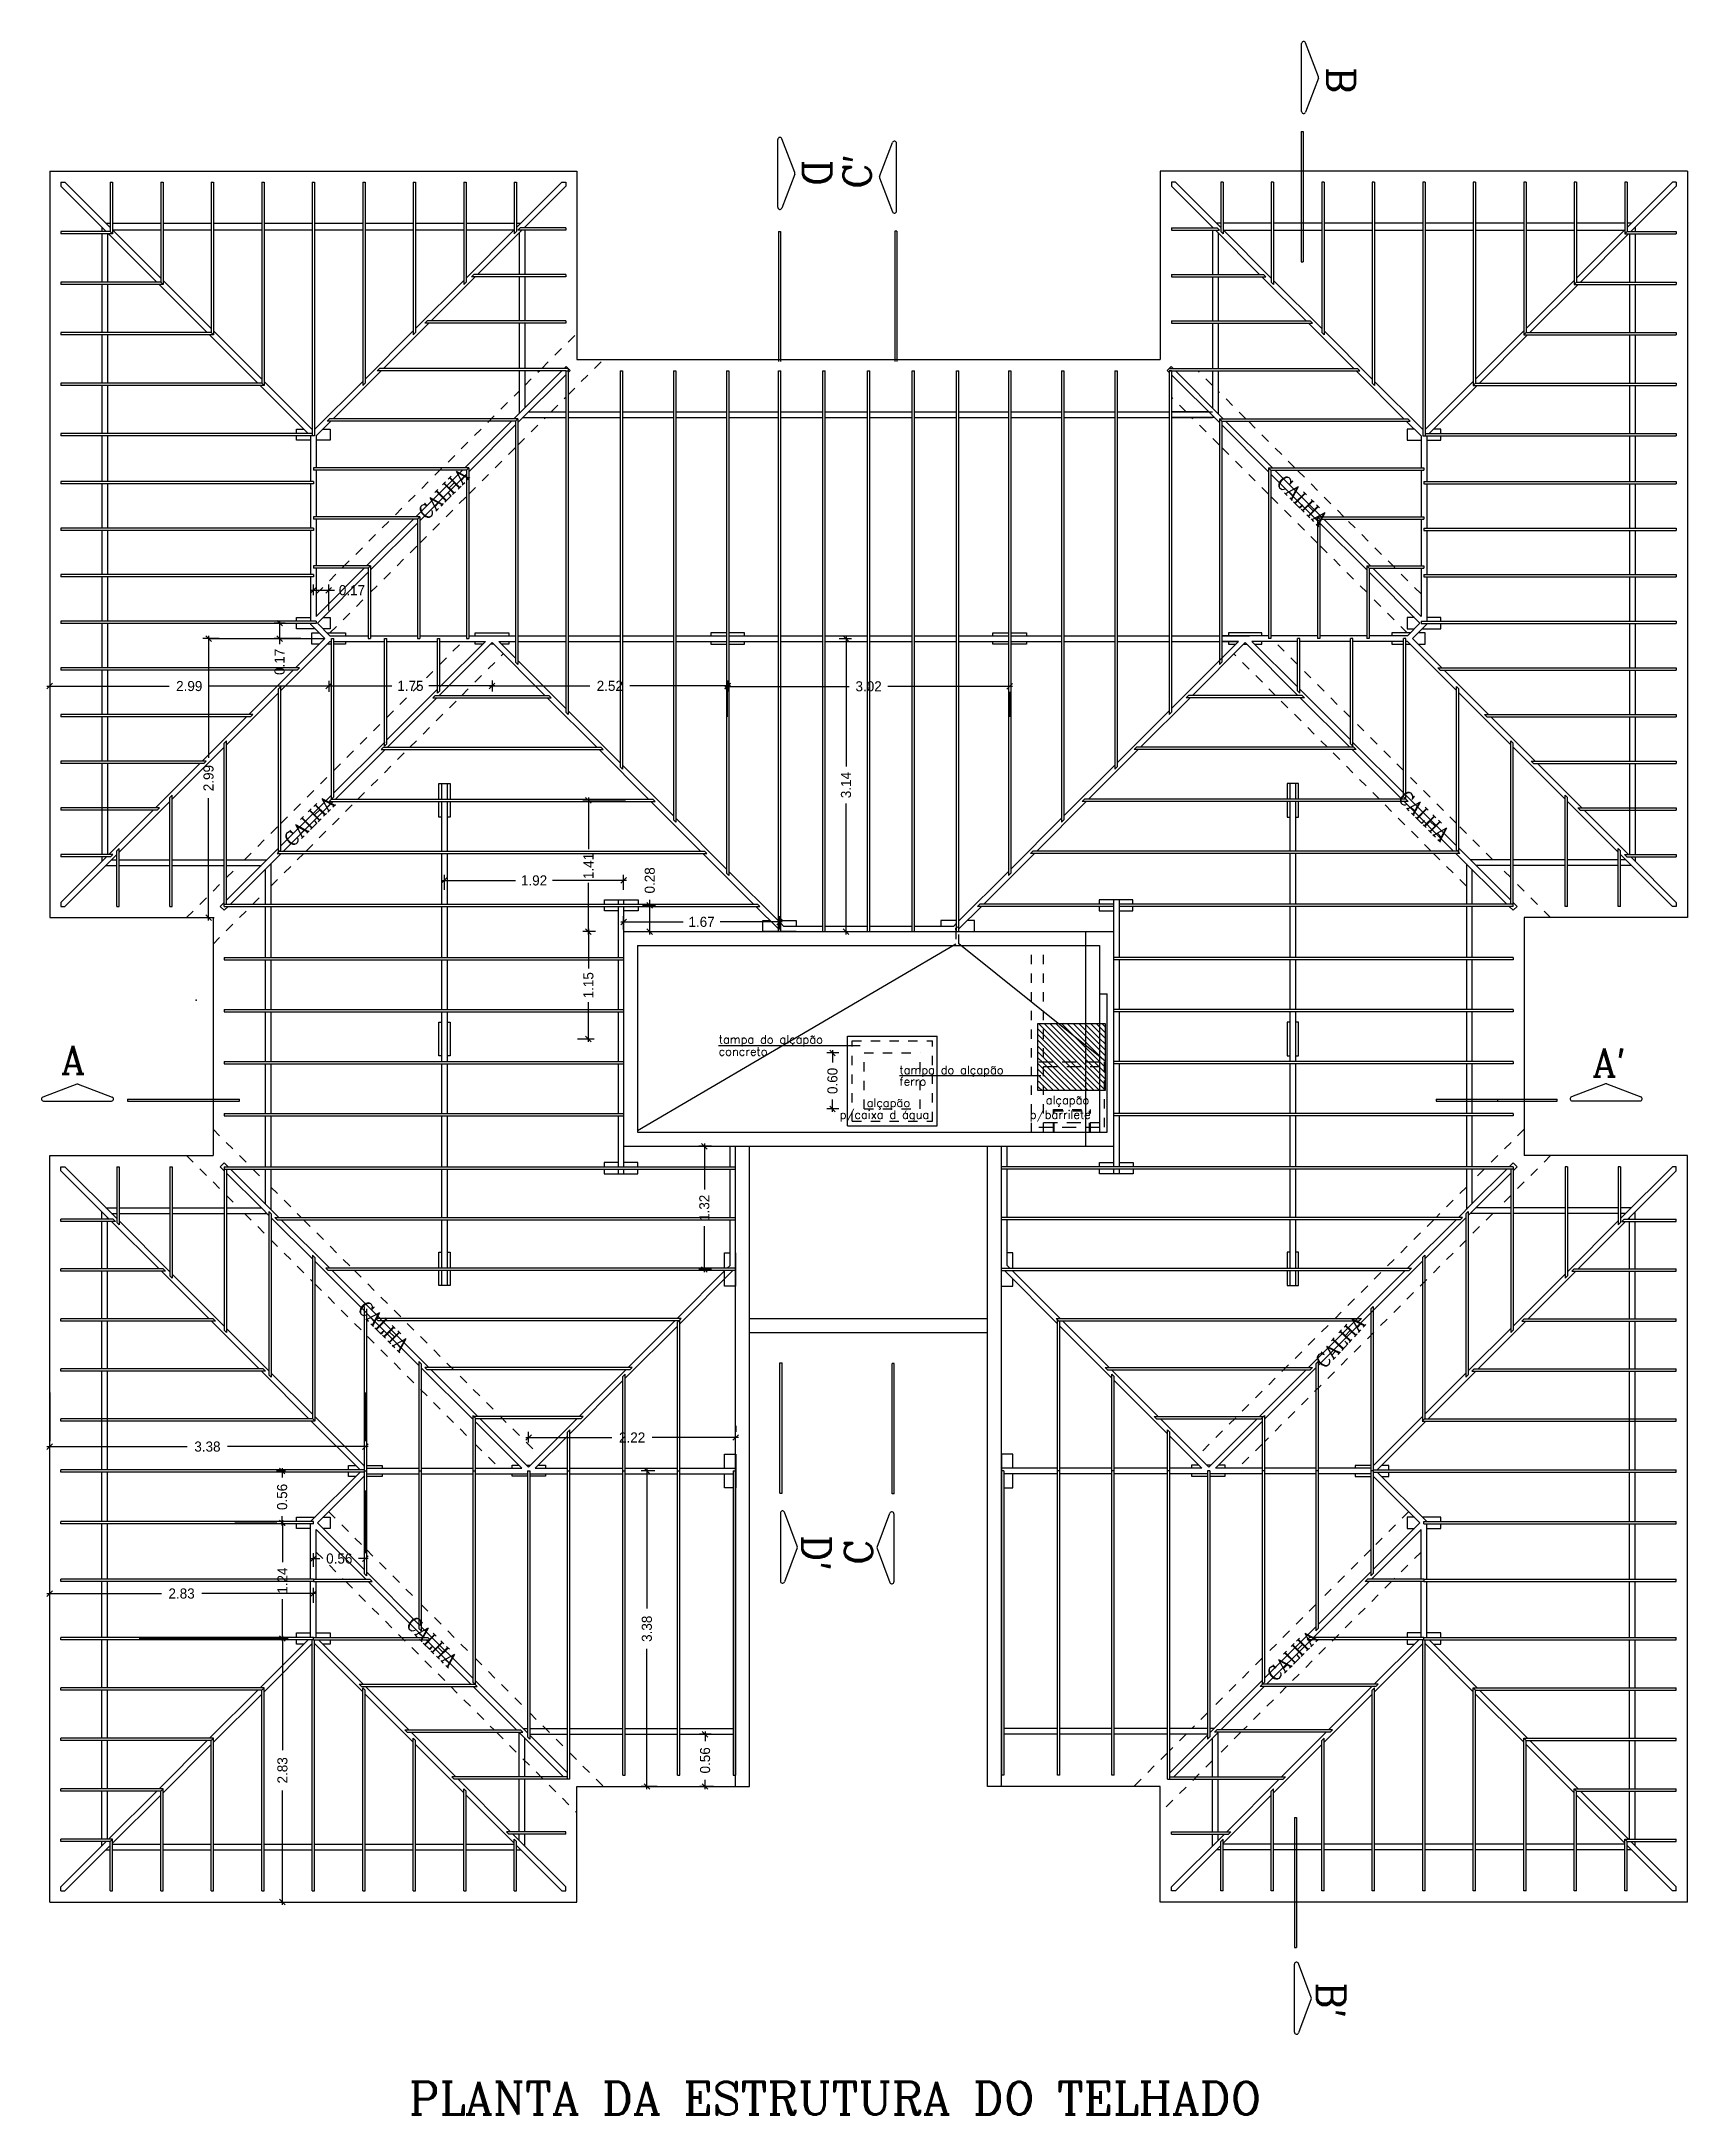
# Model space of a CAD drawing. Extents: x 63 to 100, y -593278 to 70.
# Drawn here: x 82.86 to 100.49, y 47.64 to 69.86 of the extents above; entities that cross this region are included whole.
import ezdxf

# ---------------------------------------------------------------- set-up
doc = ezdxf.new("R2010")
doc.units = 0
doc.header["$LTSCALE"] = 2
doc.linetypes.add('DASHED2', pattern=[0.375, 0.25, -0.125])
doc.layers.get('0').update_dxf_attribs({"linetype": 'CONTINUOUS'})
doc.layers.get('DEFPOINTS').update_dxf_attribs({"linetype": 'CONTINUOUS'})
for name, color, linetype in [('COTAS', 244, 'CONTINUOUS'), ('MADEIRAMENTODETELHADO', 244, 'CONTINUOUS'), ('PAREDE', 7, 'CONTINUOUS'), ('TELHADO', 30, 'CONTINUOUS'), ('TEXTO', 1, 'CONTINUOUS')]:
    doc.layers.add(name, color=color, linetype=linetype)
doc.styles.add('ROMANC', font='ROMANC.SHX')
doc.dimstyles.get("Standard").update_dxf_attribs({"dimtxt": 0.18, "dimasz": 0.18, "dimexe": 0.18, "dimexo": 0.0625, "dimgap": 0.09, "dimtad": 0, "dimtih": 1, "dimtoh": 1, "dimdec": 4, "dimzin": 0, "dimtxsty": 'STANDARD', "dimcen": 0.09, "dimazin": 3, "dimtfac": 1, "dimtdec": 4, "dimtofl": 0, "dimtmove": 0, "dimatfit": 3, "dimtolj": 1, "dimtzin": 0})

msp = doc.modelspace()

# ---------------------------------------------------------------- texts
at = {"layer": 'TEXTO', "color": 3, "linetype": 'CONTINUOUS', "ltscale": 0.3, "style": 'ROMANC', "text_generation_flag": 2}
msp.add_text('B', height=0.3, rotation=90, dxfattribs=at).set_placement((96.933, 69.583))
at = {"layer": 'TEXTO', "color": 3, "linetype": 'CONTINUOUS', "ltscale": 0.3, "style": 'ROMANC'}
for s, rotation, p in [('D', 270, (91.016, 68.589)), ("C'", 90, (91.748, 68.28)), ("D'", 270, (91.012, 53.851)), ('C', 90, (91.761, 53.533)), ("B'", 270, (96.524, 49.058))]:
    msp.add_text(s, height=0.3, rotation=rotation, dxfattribs=at).set_placement(p)
at = {"layer": 'TEXTO', "color": 30, "ltscale": 0.3, "style": 'ROMANC'}
for rotation, p in [(45, (86.983, 64.723)), (315.3544, (96.076, 65.119)), (315.3544, (97.381, 61.739)), (45, (85.543, 61.217)), (315, (86.232, 56.269)), (47.2537, (96.601, 55.627)), (315, (86.752, 52.889)), (45.0936, (96.076, 52.272))]:
    msp.add_text('CALHA', height=0.15, rotation=rotation, dxfattribs=at).set_placement(p)
at = {"layer": 'TEXTO', "color": 3, "linetype": 'CONTINUOUS', "ltscale": 0.3, "style": 'ROMANC'}
for s, p in [('A', (83.064, 58.794)), ("A'", (99.473, 58.767))]:
    msp.add_text(s, height=0.3, dxfattribs=at).set_placement(p)
at = {"layer": 'TEXTO', "color": 30, "ltscale": 0.3, "style": 'ROMANC'}
for s, p in [('tampa do alçapão ', (90.112, 59.118)), ('concreto', (90.112, 58.988)), ('tampa do alçapão ', (92.048, 58.791)), ('ferro', (92.048, 58.668)), ('alçapão ', (91.698, 58.439)), ('alçapão ', (93.618, 58.468)), ('p/caixa d água ', (91.409, 58.312)), ('p/barrilete', (93.447, 58.312))]:
    msp.add_text(s, height=0.09, dxfattribs=at).set_placement(p)
at = {"layer": 'TEXTO', "color": 5, "ltscale": 0.3, "style": 'ROMANC'}
msp.add_text('PLANTA DA ESTRUTURA DO TELHADO', height=0.35, dxfattribs=at).set_placement((86.793, 47.641))

# ---------------------------------------------------------------- blocks, each defined once
blk = doc.blocks.new('_OBLIQUE')
at = {"color": 0, "linetype": 'BYBLOCK'}
blk.add_line((-0.5, -0.5), (0.5, 0.5), dxfattribs=at)
blk = doc.blocks.new('*D5')
at = {"color": 244, "linetype": 'BYBLOCK', "ltscale": 0.2}
for p, q in [((71.317, 59.562), (71.317, 59.43)), ((71.384, 59.532), (71.257, 59.532)), ((71.384, 58.932), (71.257, 58.932)), ((71.317, 58.902), (71.317, 59.034))]:
    blk.add_line(p, q, dxfattribs=at)
at = {"layer": 'DEFPOINTS', "color": 0, "linetype": 'BYBLOCK', "ltscale": 0.2}
for p in [(72.224, 59.532), (71.317, 58.932), (72.224, 58.932)]:
    blk.add_point(p, dxfattribs=at)
at = {"color": 244, "linetype": 'BYBLOCK', "ltscale": 0.2, "xscale": 0.06, "yscale": 0.06, "zscale": 0.06}
for p, rotation in [((71.317, 59.532), 90), ((71.317, 58.932), 270)]:
    blk.add_blockref('_OBLIQUE', p, dxfattribs=dict(at, rotation=rotation))
at = {"color": 30, "linetype": 'BYBLOCK', "ltscale": 0.2, "insert": (71.317, 59.232), "char_height": 0.108, "attachment_point": 5, "rotation": 90}
blk.add_mtext('\\A1;0.60', dxfattribs=at)
blk = doc.blocks.new('*X1')
at = {"color": 0, "linetype": 'CONTINUOUS'}
for p, q in [((163.056, -96.558), (163.066, -96.548)), ((163.056, -96.62), (163.066, -96.61)), ((163.066, -96.548), (163.1, -96.515)), ((163.066, -96.61), (163.116, -96.56)), ((163.066, -96.672), (163.116, -96.622)), ((163.116, -96.745), (163.347, -96.515)), ((163.116, -96.684), (163.285, -96.515)), ((163.116, -96.622), (163.223, -96.515)), ((163.116, -96.56), (163.162, -96.515)), ((163.153, -96.77), (163.409, -96.515)), ((163.215, -96.77), (163.471, -96.515)), ((163.277, -96.77), (163.533, -96.515)), ((163.339, -96.77), (163.595, -96.515)), ((163.401, -96.77), (163.657, -96.515)), ((163.463, -96.77), (163.716, -96.517)), ((163.525, -96.77), (163.716, -96.579)), ((163.716, -96.517), (163.718, -96.515)), ((163.716, -96.579), (163.766, -96.529)), ((163.716, -96.64), (163.766, -96.59)), ((163.766, -96.529), (163.776, -96.519)), ((163.766, -96.59), (163.776, -96.58)), ((163.056, -96.682), (163.066, -96.672)), ((163.056, -96.744), (163.066, -96.734)), ((163.056, -96.805), (163.066, -96.795)), ((163.056, -96.867), (163.103, -96.82)), ((163.066, -96.734), (163.116, -96.684)), ((163.066, -96.795), (163.116, -96.745)), ((163.103, -96.82), (163.153, -96.77)), ((163.116, -97.117), (163.413, -96.82)), ((163.116, -97.055), (163.351, -96.82)), ((163.116, -96.993), (163.289, -96.82)), ((163.116, -96.931), (163.227, -96.82)), ((163.116, -96.869), (163.165, -96.82)), ((163.116, -97.179), (163.475, -96.82)), ((163.122, -97.235), (163.536, -96.82)), ((163.165, -96.82), (163.215, -96.77)), ((163.184, -97.235), (163.598, -96.82)), ((163.227, -96.82), (163.277, -96.77)), ((163.246, -97.235), (163.66, -96.82)), ((163.289, -96.82), (163.339, -96.77)), ((163.308, -97.235), (163.716, -96.826)), ((163.351, -96.82), (163.401, -96.77)), ((163.413, -96.82), (163.463, -96.77)), ((163.475, -96.82), (163.525, -96.77)), ((163.536, -96.82), (163.586, -96.77)), ((163.586, -96.77), (163.716, -96.64)), ((163.598, -96.82), (163.648, -96.77)), ((163.648, -96.77), (163.716, -96.702)), ((163.66, -96.82), (163.71, -96.77)), ((163.71, -96.77), (163.716, -96.764)), ((163.716, -96.702), (163.766, -96.652)), ((163.716, -96.764), (163.766, -96.714)), ((163.716, -96.826), (163.722, -96.82)), ((163.716, -96.888), (163.776, -96.828)), ((163.722, -96.82), (163.766, -96.776)), ((163.766, -96.652), (163.776, -96.642)), ((163.766, -96.714), (163.776, -96.704)), ((163.766, -96.776), (163.776, -96.766)), ((163.056, -96.929), (163.116, -96.869)), ((163.056, -96.991), (163.116, -96.931)), ((163.056, -97.053), (163.116, -96.993)), ((163.056, -97.115), (163.116, -97.055)), ((163.37, -97.235), (163.716, -96.888)), ((163.432, -97.235), (163.716, -96.95)), ((163.493, -97.235), (163.716, -97.012)), ((163.555, -97.235), (163.716, -97.074)), ((163.716, -96.95), (163.776, -96.89)), ((163.716, -97.012), (163.776, -96.952)), ((163.716, -97.074), (163.776, -97.014)), ((163.716, -97.135), (163.776, -97.075)), ((163.056, -97.177), (163.116, -97.117)), ((163.06, -97.235), (163.116, -97.179)), ((163.617, -97.235), (163.716, -97.135)), ((163.679, -97.235), (163.716, -97.197)), ((163.716, -97.197), (163.776, -97.137)), ((163.741, -97.235), (163.776, -97.199))]:
    blk.add_line(p, q, dxfattribs=at)
blk = doc.blocks.new('*D41')
at = {"color": 244, "linetype": 'BYBLOCK', "ltscale": 0.2}
for p, q in [((90.011, 60.6), (90.011, 60.66)), ((89.934, 60.6), (90.071, 60.6)), ((90.011, 60.288), (90.011, 60.6)), ((89.934, 60.318), (90.071, 60.318))]:
    blk.add_line(p, q, dxfattribs=at)
at = {"layer": 'DEFPOINTS', "color": 0, "linetype": 'BYBLOCK', "ltscale": 0.2}
for p in [(89.094, 60.6), (90.011, 60.6), (89.094, 60.318)]:
    blk.add_point(p, dxfattribs=at)
at = {"color": 244, "linetype": 'BYBLOCK', "ltscale": 0.2, "xscale": 0.06, "yscale": 0.06, "zscale": 0.06}
for p, rotation in [((90.011, 60.6), 90), ((90.011, 60.318), 270)]:
    blk.add_blockref('_OBLIQUE', p, dxfattribs=dict(at, rotation=rotation))
at = {"color": 30, "linetype": 'BYBLOCK', "ltscale": 0.2, "insert": (90.011, 60.867), "char_height": 0.108, "attachment_point": 5, "rotation": 90}
blk.add_mtext('\\A1;0.28', dxfattribs=at)
blk = doc.blocks.new('*D42')
at = {"color": 244, "linetype": 'BYBLOCK', "ltscale": 0.2}
for p, q in [((89.064, 61.239), (89.731, 61.239)), ((89.094, 61.158), (89.094, 61.299)), ((90.794, 61.239), (90.127, 61.239)), ((90.764, 61.158), (90.764, 61.299))]:
    blk.add_line(p, q, dxfattribs=at)
at = {"layer": 'DEFPOINTS', "color": 0, "linetype": 'BYBLOCK', "ltscale": 0.2}
for p in [(90.764, 61.239), (89.094, 60.318), (90.764, 60.318)]:
    blk.add_point(p, dxfattribs=at)
at = {"color": 244, "linetype": 'BYBLOCK', "ltscale": 0.2, "xscale": 0.06, "yscale": 0.06, "zscale": 0.06, "rotation": 180}
blk.add_blockref('_OBLIQUE', (89.094, 61.239), dxfattribs=at)
at = {"color": 244, "linetype": 'BYBLOCK', "ltscale": 0.2, "xscale": 0.06, "yscale": 0.06, "zscale": 0.06}
blk.add_blockref('_OBLIQUE', (90.764, 61.239), dxfattribs=at)
at = {"color": 30, "linetype": 'BYBLOCK', "ltscale": 0.2, "insert": (89.929, 61.239), "char_height": 0.108, "attachment_point": 5}
blk.add_mtext('\\A1;1.67', dxfattribs=at)
blk = doc.blocks.new('*D43')
at = {"color": 244, "linetype": 'BYBLOCK', "ltscale": 0.2}
for p, q in [((87.144, 60.984), (87.936, 60.984)), ((87.174, 60.882), (87.174, 61.044)), ((89.124, 60.984), (88.332, 60.984)), ((89.094, 60.882), (89.094, 61.044))]:
    blk.add_line(p, q, dxfattribs=at)
at = {"layer": 'DEFPOINTS', "color": 0, "linetype": 'BYBLOCK', "ltscale": 0.2}
for p in [(89.094, 60.984), (87.174, 60.042), (89.094, 60.042)]:
    blk.add_point(p, dxfattribs=at)
at = {"color": 244, "linetype": 'BYBLOCK', "ltscale": 0.2, "xscale": 0.06, "yscale": 0.06, "zscale": 0.06, "rotation": 180}
blk.add_blockref('_OBLIQUE', (87.174, 60.984), dxfattribs=at)
at = {"color": 244, "linetype": 'BYBLOCK', "ltscale": 0.2, "xscale": 0.06, "yscale": 0.06, "zscale": 0.06}
blk.add_blockref('_OBLIQUE', (89.094, 60.984), dxfattribs=at)
at = {"color": 30, "linetype": 'BYBLOCK', "ltscale": 0.2, "insert": (88.134, 60.984), "char_height": 0.108, "attachment_point": 5}
blk.add_mtext('\\A1;1.92', dxfattribs=at)
blk = doc.blocks.new('*D44')
at = {"color": 244, "linetype": 'BYBLOCK', "ltscale": 0.2}
for p, q in [((88.577, 61.725), (88.12, 61.725)), ((88.18, 61.755), (88.18, 61.201)), ((88.18, 60.288), (88.18, 60.841)), ((88.254, 60.318), (88.12, 60.318))]:
    blk.add_line(p, q, dxfattribs=at)
at = {"layer": 'DEFPOINTS', "color": 0, "linetype": 'BYBLOCK', "ltscale": 0.2}
for p in [(89.417, 61.725), (88.18, 60.318), (89.094, 60.318)]:
    blk.add_point(p, dxfattribs=at)
at = {"color": 244, "linetype": 'BYBLOCK', "ltscale": 0.2, "xscale": 0.06, "yscale": 0.06, "zscale": 0.06}
for p, rotation in [((88.18, 61.725), 90), ((88.18, 60.318), 270)]:
    blk.add_blockref('_OBLIQUE', p, dxfattribs=dict(at, rotation=rotation))
at = {"color": 30, "linetype": 'BYBLOCK', "ltscale": 0.2, "insert": (88.18, 61.021), "char_height": 0.108, "attachment_point": 5, "rotation": 90}
blk.add_mtext('\\A1;1.41', dxfattribs=at)
blk = doc.blocks.new('*D45')
at = {"color": 244, "linetype": 'BYBLOCK', "ltscale": 0.2}
for p, q in [((88.254, 60.318), (88.13, 60.318)), ((88.19, 60.348), (88.19, 59.923)), ((88.19, 59.138), (88.19, 59.563)), ((88.074, 59.168), (88.25, 59.168))]:
    blk.add_line(p, q, dxfattribs=at)
at = {"layer": 'DEFPOINTS', "color": 0, "linetype": 'BYBLOCK', "ltscale": 0.2}
for p in [(89.094, 60.318), (87.234, 59.168), (88.19, 59.168)]:
    blk.add_point(p, dxfattribs=at)
at = {"color": 244, "linetype": 'BYBLOCK', "ltscale": 0.2, "xscale": 0.06, "yscale": 0.06, "zscale": 0.06}
for p, rotation in [((88.19, 60.318), 90), ((88.19, 59.168), 270)]:
    blk.add_blockref('_OBLIQUE', p, dxfattribs=dict(at, rotation=rotation))
at = {"color": 30, "linetype": 'BYBLOCK', "ltscale": 0.2, "insert": (88.19, 59.743), "char_height": 0.108, "attachment_point": 5, "rotation": 90}
blk.add_mtext('\\A1;1.15', dxfattribs=at)
blk = doc.blocks.new('*D46')
at = {"color": 244, "linetype": 'BYBLOCK', "ltscale": 0.2}
for p, q in [((92.069, 63.458), (92.204, 63.458)), ((92.144, 63.488), (92.144, 62.086)), ((92.144, 60.288), (92.144, 61.69)), ((92.069, 60.318), (92.204, 60.318))]:
    blk.add_line(p, q, dxfattribs=at)
at = {"layer": 'DEFPOINTS', "color": 0, "linetype": 'BYBLOCK', "ltscale": 0.2}
for p in [(91.229, 63.458), (92.144, 63.458), (91.229, 60.318)]:
    blk.add_point(p, dxfattribs=at)
at = {"color": 244, "linetype": 'BYBLOCK', "ltscale": 0.2, "xscale": 0.06, "yscale": 0.06, "zscale": 0.06}
for p, rotation in [((92.144, 63.458), 90), ((92.144, 60.318), 270)]:
    blk.add_blockref('_OBLIQUE', p, dxfattribs=dict(at, rotation=rotation))
at = {"color": 30, "linetype": 'BYBLOCK', "ltscale": 0.2, "insert": (92.144, 61.888), "char_height": 0.108, "attachment_point": 5, "rotation": 90}
blk.add_mtext('\\A1;3.14', dxfattribs=at)
blk = doc.blocks.new('*D47')
at = {"color": 244, "linetype": 'BYBLOCK', "ltscale": 0.2}
for p, q in [((85.691, 63.458), (85.517, 63.458)), ((85.577, 63.488), (85.577, 62.179)), ((85.577, 60.438), (85.577, 61.747)), ((85.534, 60.468), (85.637, 60.468))]:
    blk.add_line(p, q, dxfattribs=at)
at = {"layer": 'DEFPOINTS', "color": 0, "linetype": 'BYBLOCK', "ltscale": 0.2}
for p in [(85.577, 63.458), (86.531, 63.458), (84.694, 60.468)]:
    blk.add_point(p, dxfattribs=at)
at = {"color": 244, "linetype": 'BYBLOCK', "ltscale": 0.2, "xscale": 0.06, "yscale": 0.06, "zscale": 0.06}
for p, rotation in [((85.577, 63.458), 90), ((85.577, 60.468), 270)]:
    blk.add_blockref('_OBLIQUE', p, dxfattribs=dict(at, rotation=rotation))
at = {"color": 30, "linetype": 'BYBLOCK', "ltscale": 0.2, "insert": (85.577, 61.963), "char_height": 0.108, "attachment_point": 5, "rotation": 90}
blk.add_mtext('\\A1;2.99', dxfattribs=at)
blk = doc.blocks.new('*D48')
at = {"color": 244, "linetype": 'BYBLOCK', "ltscale": 0.2}
for p, q in [((84.929, 63.623), (84.808, 63.623)), ((84.868, 63.653), (84.868, 63.458)), ((85.094, 63.458), (84.808, 63.458)), ((84.868, 63.458), (84.868, 63.398))]:
    blk.add_line(p, q, dxfattribs=at)
at = {"layer": 'DEFPOINTS', "color": 0, "linetype": 'BYBLOCK', "ltscale": 0.2}
for p in [(85.769, 63.623), (84.868, 63.458), (85.934, 63.458)]:
    blk.add_point(p, dxfattribs=at)
at = {"color": 244, "linetype": 'BYBLOCK', "ltscale": 0.2, "xscale": 0.06, "yscale": 0.06, "zscale": 0.06}
for p, rotation in [((84.868, 63.623), 90), ((84.868, 63.458), 270)]:
    blk.add_blockref('_OBLIQUE', p, dxfattribs=dict(at, rotation=rotation))
at = {"color": 30, "linetype": 'BYBLOCK', "ltscale": 0.2, "insert": (84.868, 63.209), "char_height": 0.108, "attachment_point": 5, "rotation": 90}
blk.add_mtext('\\A1;0.17', dxfattribs=at)
blk = doc.blocks.new('*D49')
at = {"color": 244, "linetype": 'BYBLOCK', "ltscale": 0.2}
for p, q in [((85.739, 64.515), (85.934, 64.515)), ((85.769, 64.463), (85.769, 64.575)), ((85.934, 64.298), (85.934, 64.575)), ((85.934, 64.515), (85.994, 64.515))]:
    blk.add_line(p, q, dxfattribs=at)
at = {"layer": 'DEFPOINTS', "color": 0, "linetype": 'BYBLOCK', "ltscale": 0.2}
for p in [(85.934, 64.515), (85.769, 63.623), (85.934, 63.458)]:
    blk.add_point(p, dxfattribs=at)
at = {"color": 244, "linetype": 'BYBLOCK', "ltscale": 0.2, "xscale": 0.06, "yscale": 0.06, "zscale": 0.06, "rotation": 180}
blk.add_blockref('_OBLIQUE', (85.769, 64.515), dxfattribs=at)
at = {"color": 244, "linetype": 'BYBLOCK', "ltscale": 0.2, "xscale": 0.06, "yscale": 0.06, "zscale": 0.06}
blk.add_blockref('_OBLIQUE', (85.934, 64.515), dxfattribs=at)
at = {"color": 30, "linetype": 'BYBLOCK', "ltscale": 0.2, "insert": (86.183, 64.515), "char_height": 0.108, "attachment_point": 5}
blk.add_mtext('\\A1;0.17', dxfattribs=at)
blk = doc.blocks.new('*D50')
at = {"color": 244, "linetype": 'BYBLOCK', "ltscale": 0.2}
for p, q in [((82.914, 62.565), (84.223, 62.565)), ((82.944, 62.618), (82.944, 62.505)), ((85.964, 62.565), (84.655, 62.565)), ((85.934, 62.618), (85.934, 62.505))]:
    blk.add_line(p, q, dxfattribs=at)
at = {"layer": 'DEFPOINTS', "color": 0, "linetype": 'BYBLOCK', "ltscale": 0.2}
for p in [(82.944, 63.458), (85.934, 63.458), (82.944, 62.565)]:
    blk.add_point(p, dxfattribs=at)
at = {"color": 244, "linetype": 'BYBLOCK', "ltscale": 0.2, "xscale": 0.06, "yscale": 0.06, "zscale": 0.06, "rotation": 180}
blk.add_blockref('_OBLIQUE', (82.944, 62.565), dxfattribs=at)
at = {"color": 244, "linetype": 'BYBLOCK', "ltscale": 0.2, "xscale": 0.06, "yscale": 0.06, "zscale": 0.06}
blk.add_blockref('_OBLIQUE', (85.934, 62.565), dxfattribs=at)
at = {"color": 30, "linetype": 'BYBLOCK', "ltscale": 0.2, "insert": (84.439, 62.565), "char_height": 0.108, "attachment_point": 5}
blk.add_mtext('\\A1;2.99', dxfattribs=at)
blk = doc.blocks.new('*D51')
at = {"color": 244, "linetype": 'BYBLOCK', "ltscale": 0.2}
for p, q in [((85.904, 62.563), (86.611, 62.563)), ((85.934, 62.618), (85.934, 62.503)), ((87.714, 62.563), (87.007, 62.563)), ((87.684, 62.618), (87.684, 62.503))]:
    blk.add_line(p, q, dxfattribs=at)
at = {"layer": 'DEFPOINTS', "color": 0, "linetype": 'BYBLOCK', "ltscale": 0.2}
for p in [(85.934, 63.458), (87.684, 63.458), (87.684, 62.563)]:
    blk.add_point(p, dxfattribs=at)
at = {"color": 244, "linetype": 'BYBLOCK', "ltscale": 0.2, "xscale": 0.06, "yscale": 0.06, "zscale": 0.06, "rotation": 180}
blk.add_blockref('_OBLIQUE', (85.934, 62.563), dxfattribs=at)
at = {"color": 244, "linetype": 'BYBLOCK', "ltscale": 0.2, "xscale": 0.06, "yscale": 0.06, "zscale": 0.06}
blk.add_blockref('_OBLIQUE', (87.684, 62.563), dxfattribs=at)
at = {"color": 30, "linetype": 'BYBLOCK', "ltscale": 0.2, "insert": (86.809, 62.563), "char_height": 0.108, "attachment_point": 5}
blk.add_mtext('\\A1;1.75', dxfattribs=at)
blk = doc.blocks.new('*D52')
at = {"color": 244, "linetype": 'BYBLOCK', "ltscale": 0.2}
for p, q in [((87.654, 62.56), (88.73, 62.56)), ((87.684, 62.618), (87.684, 62.5)), ((90.238, 62.56), (89.162, 62.56)), ((90.208, 62.618), (90.208, 62.5))]:
    blk.add_line(p, q, dxfattribs=at)
at = {"layer": 'DEFPOINTS', "color": 0, "linetype": 'BYBLOCK', "ltscale": 0.2}
for p in [(87.684, 63.458), (90.208, 63.458), (90.208, 62.56)]:
    blk.add_point(p, dxfattribs=at)
at = {"color": 244, "linetype": 'BYBLOCK', "ltscale": 0.2, "xscale": 0.06, "yscale": 0.06, "zscale": 0.06, "rotation": 180}
blk.add_blockref('_OBLIQUE', (87.684, 62.56), dxfattribs=at)
at = {"color": 244, "linetype": 'BYBLOCK', "ltscale": 0.2, "xscale": 0.06, "yscale": 0.06, "zscale": 0.06}
blk.add_blockref('_OBLIQUE', (90.208, 62.56), dxfattribs=at)
at = {"color": 30, "linetype": 'BYBLOCK', "ltscale": 0.2, "insert": (88.946, 62.56), "char_height": 0.108, "attachment_point": 5}
blk.add_mtext('\\A1;2.52', dxfattribs=at)
blk = doc.blocks.new('*D53')
at = {"color": 244, "linetype": 'BYBLOCK', "ltscale": 0.2}
for p, q in [((90.178, 62.946), (91.512, 62.946)), ((90.208, 62.618), (90.208, 62.886)), ((93.261, 62.946), (91.926, 62.946)), ((93.231, 62.618), (93.231, 62.886))]:
    blk.add_line(p, q, dxfattribs=at)
at = {"layer": 'DEFPOINTS', "color": 0, "linetype": 'BYBLOCK', "ltscale": 0.2}
for p in [(90.208, 63.458), (93.231, 63.458), (93.231, 62.946)]:
    blk.add_point(p, dxfattribs=at)
at = {"color": 244, "linetype": 'BYBLOCK', "ltscale": 0.2, "xscale": 0.06, "yscale": 0.06, "zscale": 0.06, "rotation": 180}
blk.add_blockref('_OBLIQUE', (90.208, 62.946), dxfattribs=at)
at = {"color": 244, "linetype": 'BYBLOCK', "ltscale": 0.2, "xscale": 0.06, "yscale": 0.06, "zscale": 0.06}
blk.add_blockref('_OBLIQUE', (93.231, 62.946), dxfattribs=at)
at = {"color": 30, "linetype": 'BYBLOCK', "ltscale": 0.2, "insert": (91.719, 62.946), "char_height": 0.108, "attachment_point": 5}
blk.add_mtext('\\A1;3.02', dxfattribs=at)
blk = doc.blocks.new('*D54')
at = {"color": 244, "linetype": 'BYBLOCK', "ltscale": 0.2}
for p, q in [((89.454, 58.018), (89.316, 58.018)), ((89.376, 58.048), (89.376, 57.556)), ((89.376, 56.667), (89.376, 57.16)), ((89.454, 56.697), (89.316, 56.697))]:
    blk.add_line(p, q, dxfattribs=at)
at = {"layer": 'DEFPOINTS', "color": 0, "linetype": 'BYBLOCK', "ltscale": 0.2}
for p in [(89.376, 58.018), (90.294, 58.018), (90.294, 56.697)]:
    blk.add_point(p, dxfattribs=at)
at = {"color": 244, "linetype": 'BYBLOCK', "ltscale": 0.2, "xscale": 0.06, "yscale": 0.06, "zscale": 0.06}
for p, rotation in [((89.376, 58.018), 90), ((89.376, 56.697), 270)]:
    blk.add_blockref('_OBLIQUE', p, dxfattribs=dict(at, rotation=rotation))
at = {"color": 30, "linetype": 'BYBLOCK', "ltscale": 0.2, "insert": (89.376, 57.358), "char_height": 0.108, "attachment_point": 5, "rotation": 90}
blk.add_mtext('\\A1;1.32', dxfattribs=at)
blk = doc.blocks.new('*D55')
at = {"color": 244, "linetype": 'BYBLOCK', "ltscale": 0.2}
for p, q in [((89.429, 54.538), (89.283, 54.538)), ((89.343, 54.568), (89.343, 53.063)), ((89.343, 51.127), (89.343, 52.631)), ((89.454, 51.157), (89.283, 51.157))]:
    blk.add_line(p, q, dxfattribs=at)
at = {"layer": 'DEFPOINTS', "color": 0, "linetype": 'BYBLOCK', "ltscale": 0.2}
for p in [(90.269, 54.538), (89.343, 51.157), (90.294, 51.157)]:
    blk.add_point(p, dxfattribs=at)
at = {"color": 244, "linetype": 'BYBLOCK', "ltscale": 0.2, "xscale": 0.06, "yscale": 0.06, "zscale": 0.06}
for p, rotation in [((89.343, 54.538), 90), ((89.343, 51.157), 270)]:
    blk.add_blockref('_OBLIQUE', p, dxfattribs=dict(at, rotation=rotation))
at = {"color": 30, "linetype": 'BYBLOCK', "ltscale": 0.2, "insert": (89.343, 52.847), "char_height": 0.108, "attachment_point": 5, "rotation": 90}
blk.add_mtext('\\A1;3.38', dxfattribs=at)
blk = doc.blocks.new('*D56')
at = {"color": 244, "linetype": 'BYBLOCK', "ltscale": 0.2}
for p, q in [((90.295, 55.558), (90.295, 55.493)), ((88.045, 55.433), (88.969, 55.433)), ((88.075, 55.378), (88.075, 55.493)), ((90.325, 55.433), (89.401, 55.433))]:
    blk.add_line(p, q, dxfattribs=at)
at = {"layer": 'DEFPOINTS', "color": 0, "linetype": 'BYBLOCK', "ltscale": 0.2}
for p in [(88.075, 55.433), (90.295, 54.718), (88.075, 54.538)]:
    blk.add_point(p, dxfattribs=at)
at = {"color": 244, "linetype": 'BYBLOCK', "ltscale": 0.2, "xscale": 0.06, "yscale": 0.06, "zscale": 0.06, "rotation": 180}
blk.add_blockref('_OBLIQUE', (88.075, 55.433), dxfattribs=at)
at = {"color": 244, "linetype": 'BYBLOCK', "ltscale": 0.2, "xscale": 0.06, "yscale": 0.06, "zscale": 0.06}
blk.add_blockref('_OBLIQUE', (90.295, 55.433), dxfattribs=at)
at = {"color": 30, "linetype": 'BYBLOCK', "ltscale": 0.2, "insert": (89.185, 55.433), "char_height": 0.108, "attachment_point": 5}
blk.add_mtext('\\A1;2.22', dxfattribs=at)
blk = doc.blocks.new('*D57')
at = {"color": 244, "linetype": 'BYBLOCK', "ltscale": 0.2}
for p, q in [((82.944, 55.378), (82.944, 54.859)), ((86.325, 55.378), (86.325, 54.859)), ((82.914, 54.799), (84.418, 54.799)), ((86.355, 54.799), (84.85, 54.799))]:
    blk.add_line(p, q, dxfattribs=at)
at = {"layer": 'DEFPOINTS', "color": 0, "linetype": 'BYBLOCK', "ltscale": 0.2}
for p in [(82.944, 54.799), (82.944, 54.538), (86.325, 54.538)]:
    blk.add_point(p, dxfattribs=at)
at = {"color": 244, "linetype": 'BYBLOCK', "ltscale": 0.2, "xscale": 0.06, "yscale": 0.06, "zscale": 0.06, "rotation": 180}
blk.add_blockref('_OBLIQUE', (82.944, 54.799), dxfattribs=at)
at = {"color": 244, "linetype": 'BYBLOCK', "ltscale": 0.2, "xscale": 0.06, "yscale": 0.06, "zscale": 0.06}
blk.add_blockref('_OBLIQUE', (86.325, 54.799), dxfattribs=at)
at = {"color": 30, "linetype": 'BYBLOCK', "ltscale": 0.2, "insert": (84.634, 54.799), "char_height": 0.108, "attachment_point": 5}
blk.add_mtext('\\A1;3.38', dxfattribs=at)
blk = doc.blocks.new('*D58')
at = {"color": 244, "linetype": 'BYBLOCK', "ltscale": 0.2}
for p, q in [((82.944, 50.758), (82.944, 50.917)), ((85.769, 50.758), (85.769, 50.917)), ((82.914, 50.857), (84.141, 50.857)), ((85.799, 50.857), (84.573, 50.857))]:
    blk.add_line(p, q, dxfattribs=at)
at = {"layer": 'DEFPOINTS', "color": 0, "linetype": 'BYBLOCK', "ltscale": 0.2}
for p in [(85.769, 50.857), (82.944, 49.918), (85.769, 49.918)]:
    blk.add_point(p, dxfattribs=at)
at = {"color": 244, "linetype": 'BYBLOCK', "ltscale": 0.2, "xscale": 0.06, "yscale": 0.06, "zscale": 0.06, "rotation": 180}
blk.add_blockref('_OBLIQUE', (82.944, 50.857), dxfattribs=at)
at = {"color": 244, "linetype": 'BYBLOCK', "ltscale": 0.2, "xscale": 0.06, "yscale": 0.06, "zscale": 0.06}
blk.add_blockref('_OBLIQUE', (85.769, 50.857), dxfattribs=at)
at = {"color": 30, "linetype": 'BYBLOCK', "ltscale": 0.2, "insert": (84.357, 50.857), "char_height": 0.108, "attachment_point": 5}
blk.add_mtext('\\A1;2.83', dxfattribs=at)
blk = doc.blocks.new('*D59')
at = {"color": 244, "linetype": 'BYBLOCK', "ltscale": 0.2}
for p, q in [((86.325, 55.639), (86.325, 54.969)), ((85.739, 54.909), (85.84, 54.909)), ((85.769, 54.822), (85.769, 54.969)), ((86.355, 54.909), (86.254, 54.909))]:
    blk.add_line(p, q, dxfattribs=at)
at = {"layer": 'DEFPOINTS', "color": 0, "linetype": 'BYBLOCK', "ltscale": 0.2}
for p in [(86.325, 54.909), (86.325, 54.799), (85.769, 53.982)]:
    blk.add_point(p, dxfattribs=at)
at = {"color": 244, "linetype": 'BYBLOCK', "ltscale": 0.2, "xscale": 0.06, "yscale": 0.06, "zscale": 0.06, "rotation": 180}
blk.add_blockref('_OBLIQUE', (85.769, 54.909), dxfattribs=at)
at = {"color": 244, "linetype": 'BYBLOCK', "ltscale": 0.2, "xscale": 0.06, "yscale": 0.06, "zscale": 0.06}
blk.add_blockref('_OBLIQUE', (86.325, 54.909), dxfattribs=at)
at = {"color": 30, "linetype": 'BYBLOCK', "ltscale": 0.2, "insert": (86.047, 54.909), "char_height": 0.108, "attachment_point": 5}
blk.add_mtext('\\A1;0.56', dxfattribs=at)
blk = doc.blocks.new('*D60')
at = {"color": 244, "linetype": 'BYBLOCK', "ltscale": 0.2}
for p, q in [((83.904, 52.743), (85.498, 52.743)), ((85.438, 52.773), (85.438, 51.546)), ((85.438, 49.888), (85.438, 51.114)), ((83.784, 49.918), (85.498, 49.918))]:
    blk.add_line(p, q, dxfattribs=at)
at = {"layer": 'DEFPOINTS', "color": 0, "linetype": 'BYBLOCK', "ltscale": 0.2}
for p in [(83.064, 52.743), (85.438, 52.743), (82.944, 49.918)]:
    blk.add_point(p, dxfattribs=at)
at = {"color": 244, "linetype": 'BYBLOCK', "ltscale": 0.2, "xscale": 0.06, "yscale": 0.06, "zscale": 0.06}
for p, rotation in [((85.438, 52.743), 90), ((85.438, 49.918), 270)]:
    blk.add_blockref('_OBLIQUE', p, dxfattribs=dict(at, rotation=rotation))
at = {"color": 30, "linetype": 'BYBLOCK', "ltscale": 0.2, "insert": (85.438, 51.33), "char_height": 0.108, "attachment_point": 5, "rotation": 90}
blk.add_mtext('\\A1;2.83', dxfattribs=at)
blk = doc.blocks.new('*D61')
at = {"color": 244, "linetype": 'BYBLOCK', "ltscale": 0.2}
for p, q in [((85.438, 54.012), (85.438, 53.561)), ((84.929, 53.982), (85.378, 53.982)), ((85.438, 52.713), (85.438, 53.165)), ((84.929, 52.743), (85.378, 52.743))]:
    blk.add_line(p, q, dxfattribs=at)
at = {"layer": 'DEFPOINTS', "color": 0, "linetype": 'BYBLOCK', "ltscale": 0.2}
for p in [(85.769, 53.982), (85.438, 52.743), (85.769, 52.743)]:
    blk.add_point(p, dxfattribs=at)
at = {"color": 244, "linetype": 'BYBLOCK', "ltscale": 0.2, "xscale": 0.06, "yscale": 0.06, "zscale": 0.06}
for p, rotation in [((85.438, 53.982), 90), ((85.438, 52.743), 270)]:
    blk.add_blockref('_OBLIQUE', p, dxfattribs=dict(at, rotation=rotation))
at = {"color": 30, "linetype": 'BYBLOCK', "ltscale": 0.2, "insert": (85.438, 53.363), "char_height": 0.108, "attachment_point": 5, "rotation": 90}
blk.add_mtext('\\A1;1.24', dxfattribs=at)
blk = doc.blocks.new('*D62')
at = {"color": 244, "linetype": 'BYBLOCK', "ltscale": 0.2}
for p, q in [((85.472, 54.538), (85.375, 54.538)), ((85.435, 54.568), (85.435, 54.467)), ((85.435, 53.952), (85.435, 54.053)), ((84.929, 53.982), (85.375, 53.982))]:
    blk.add_line(p, q, dxfattribs=at)
at = {"layer": 'DEFPOINTS', "color": 0, "linetype": 'BYBLOCK', "ltscale": 0.2}
for p in [(86.312, 54.538), (85.435, 53.982), (85.769, 53.982)]:
    blk.add_point(p, dxfattribs=at)
at = {"color": 244, "linetype": 'BYBLOCK', "ltscale": 0.2, "xscale": 0.06, "yscale": 0.06, "zscale": 0.06}
for p, rotation in [((85.435, 54.538), 90), ((85.435, 53.982), 270)]:
    blk.add_blockref('_OBLIQUE', p, dxfattribs=dict(at, rotation=rotation))
at = {"color": 30, "linetype": 'BYBLOCK', "ltscale": 0.2, "insert": (85.435, 54.26), "char_height": 0.108, "attachment_point": 5, "rotation": 90}
blk.add_mtext('\\A1;0.56', dxfattribs=at)
blk = doc.blocks.new('*D63')
at = {"color": 244, "linetype": 'BYBLOCK', "ltscale": 0.2}
for p, q in [((89.429, 51.717), (89.305, 51.717)), ((89.365, 51.747), (89.365, 51.644)), ((89.454, 51.157), (89.305, 51.157)), ((89.365, 51.127), (89.365, 51.23))]:
    blk.add_line(p, q, dxfattribs=at)
at = {"layer": 'DEFPOINTS', "color": 0, "linetype": 'BYBLOCK', "ltscale": 0.2}
for p in [(89.365, 51.717), (90.269, 51.717), (90.294, 51.157)]:
    blk.add_point(p, dxfattribs=at)
at = {"color": 244, "linetype": 'BYBLOCK', "ltscale": 0.2, "xscale": 0.06, "yscale": 0.06, "zscale": 0.06}
for p, rotation in [((89.365, 51.717), 90), ((89.365, 51.157), 270)]:
    blk.add_blockref('_OBLIQUE', p, dxfattribs=dict(at, rotation=rotation))
at = {"color": 30, "linetype": 'BYBLOCK', "ltscale": 0.2, "insert": (89.365, 51.437), "char_height": 0.108, "attachment_point": 5, "rotation": 90}
blk.add_mtext('\\A1;0.56', dxfattribs=at)

# ---------------------------------------------------------------- dimensions: what is measured, and where the dimension line sits
at = {"layer": 'COTAS', "color": 244, "ltscale": 0.2}
for base, p1, p2, picture, middle, set_off in [((85.934217072, 63.976355749), (85.769217072, 63.084340026), (85.934217072, 62.919340026), '*D49', (86.183217072, 63.976355749), (0, -0.538628209)), ((82.944, 62.949), (85.934, 63.842), (82.944, 63.842), '*D50', (84.439, 62.949), (0, 0.384)), ((87.684, 62.951), (85.934, 63.846), (87.684, 63.846), '*D51', (86.809, 62.951), (0, 0.388)), ((90.208, 62.951), (87.684, 63.849), (90.208, 63.849), '*D52', (88.946, 62.951), (0, 0.391)), ((89.094, 60.865), (87.174, 59.924), (89.094, 59.924), '*D43', (88.134, 60.865), (0, -0.118)), ((90.764, 60.421), (89.094, 59.501), (90.764, 59.501), '*D42', (89.929, 60.421), (0, -0.817))]:
    dim = msp.add_linear_dim(base=base, p1=p1, p2=p2, dimstyle='STANDARD', override={"dimscale": 0.6, "dimasz": 0.1, "dimexe": 0.1, "dimexo": 1.4, "dimtih": 0, "dimtoh": 0, "dimdec": 2, "dimblk1": 'OBLIQUE', "dimblk2": 'OBLIQUE', "dimsah": 1, "dimdle": 0.05, "dimclrd": 244, "dimclre": 244, "dimclrt": 30}, dxfattribs=at)
    dim.commit()
    dim.dimension.update_dxf_attribs({"geometry": picture, "text_midpoint": middle, "insert": set_off})
for base, p1, p2, picture, middle, set_off in [((85.407476781, 63.457968235), (86.308702369, 63.622968235), (86.473702369, 63.457968235), '*D48', (85.407476781, 63.208968235), (0.539485297, 0)), ((84.646, 63.458), (83.764, 60.468), (85.6, 63.458), '*D47', (84.646, 61.963), (-0.931, 0)), ((91.478, 63.458), (90.563, 60.318), (90.563, 63.458), '*D46', (91.478, 61.888), (-0.667, 0)), ((88.717, 60.318), (89.954, 61.725), (89.631, 60.318), '*D44', (88.717, 61.021), (0.537, 0)), ((89.374, 60.6), (88.457, 60.318), (88.457, 60.6), '*D41', (89.374, 60.867), (-0.637, 0)), ((88.717, 59.168), (89.621, 60.318), (87.761, 59.168), '*D45', (88.717, 59.743), (0.527, 0)), ((89.959, 58.018), (90.878, 56.697), (90.878, 58.018), '*D54', (89.959, 57.358), (0.583, 0))]:
    dim = msp.add_linear_dim(base=base, p1=p1, p2=p2, angle=90, dimstyle='STANDARD', override={"dimscale": 0.6, "dimasz": 0.1, "dimexe": 0.1, "dimexo": 1.4, "dimtih": 0, "dimtoh": 0, "dimdec": 2, "dimblk1": 'OBLIQUE', "dimblk2": 'OBLIQUE', "dimsah": 1, "dimdle": 0.05, "dimclrd": 244, "dimclre": 244, "dimclrt": 30}, dxfattribs=at)
    dim.commit()
    dim.dimension.update_dxf_attribs({"geometry": picture, "text_midpoint": middle, "insert": set_off})
dim = msp.add_linear_dim(base=(93.231, 62.946), p1=(90.208, 63.458), p2=(93.231, 63.458), dimstyle='STANDARD', override={"dimscale": 0.6, "dimasz": 0.1, "dimexe": 0.1, "dimexo": 1.4, "dimtih": 0, "dimtoh": 0, "dimdec": 2, "dimblk1": 'OBLIQUE', "dimblk2": 'OBLIQUE', "dimsah": 1, "dimdle": 0.05, "dimclrd": 244, "dimclre": 244, "dimclrt": 30}, dxfattribs=at)
dim.commit()
dim.dimension.update_dxf_attribs({"geometry": '*D53', "text_midpoint": (91.719, 62.946)})
at = {"layer": 'COTAS', "color": 30, "ltscale": 0.2}
dim = msp.add_linear_dim(base=(91.332, 58.418), p1=(92.239, 59.018), p2=(92.239, 58.418), angle=90, dimstyle='STANDARD', override={"dimscale": 0.6, "dimasz": 0.1, "dimexe": 0.1, "dimexo": 1.4, "dimtih": 0, "dimtoh": 0, "dimdec": 2, "dimblk1": 'OBLIQUE', "dimblk2": 'OBLIQUE', "dimsah": 1, "dimdle": 0.05, "dimclrd": 244, "dimclre": 244, "dimclrt": 30}, dxfattribs=at)
dim.commit()
dim.dimension.update_dxf_attribs({"geometry": '*D5', "text_midpoint": (91.332, 58.718), "insert": (20.015, -0.514)})
at = {"layer": 'MADEIRAMENTODETELHADO', "color": 30, "ltscale": 0.2}
dim = msp.add_linear_dim(base=(82.944, 54.799), p1=(86.325, 54.538), p2=(82.944, 54.538), dimstyle='STANDARD', override={"dimscale": 0.6, "dimasz": 0.1, "dimexe": 0.1, "dimexo": 1.4, "dimtih": 0, "dimtoh": 0, "dimdec": 2, "dimblk1": 'OBLIQUE', "dimblk2": 'OBLIQUE', "dimsah": 1, "dimdle": 0.05, "dimclrd": 244, "dimclre": 244, "dimclrt": 30}, dxfattribs=at)
dim.commit()
dim.dimension.update_dxf_attribs({"geometry": '*D57', "text_midpoint": (84.634, 54.799)})
for base, p1, p2, picture, middle, set_off in [((88.075, 54.897), (90.295, 54.182), (88.075, 54.002), '*D56', (89.185, 54.897), (0, -0.536)), ((86.325, 53.599), (85.769, 52.672), (86.325, 53.489), '*D59', (86.047, 53.599), (0, -1.31)), ((85.769217072, 53.223797804), (82.944217072, 52.285225762), (85.769217072, 52.285225762), '*D58', (84.356717072, 53.223797804), (0, 2.367257526))]:
    dim = msp.add_linear_dim(base=base, p1=p1, p2=p2, dimstyle='STANDARD', override={"dimscale": 0.6, "dimasz": 0.1, "dimexe": 0.1, "dimexo": 1.4, "dimtih": 0, "dimtoh": 0, "dimdec": 2, "dimblk1": 'OBLIQUE', "dimblk2": 'OBLIQUE', "dimsah": 1, "dimdle": 0.05, "dimclrd": 244, "dimclre": 244, "dimclrt": 30}, dxfattribs=at)
    dim.commit()
    dim.dimension.update_dxf_attribs({"geometry": picture, "text_midpoint": middle, "insert": set_off})
for base, p1, p2, picture, middle in [((85.435, 53.982), (86.312, 54.538), (85.769, 53.982), '*D62', (85.435, 54.26)), ((89.343, 51.157), (90.269, 54.538), (90.294, 51.157), '*D55', (89.343, 52.847)), ((85.438, 52.743), (85.769, 53.982), (85.769, 52.743), '*D61', (85.438, 53.363)), ((85.438397678, 52.742968235), (82.944217072, 49.917968235), (83.064217072, 52.742968235), '*D60', (85.438397678, 51.330468235))]:
    dim = msp.add_linear_dim(base=base, p1=p1, p2=p2, angle=90, dimstyle='STANDARD', override={"dimscale": 0.6, "dimasz": 0.1, "dimexe": 0.1, "dimexo": 1.4, "dimtih": 0, "dimtoh": 0, "dimdec": 2, "dimblk1": 'OBLIQUE', "dimblk2": 'OBLIQUE', "dimsah": 1, "dimdle": 0.05, "dimclrd": 244, "dimclre": 244, "dimclrt": 30}, dxfattribs=at)
    dim.commit()
    dim.dimension.update_dxf_attribs({"geometry": picture, "text_midpoint": middle})
dim = msp.add_linear_dim(base=(89.967, 51.717), p1=(90.896, 51.157), p2=(90.871, 51.717), angle=90, dimstyle='STANDARD', override={"dimscale": 0.6, "dimasz": 0.1, "dimexe": 0.1, "dimexo": 1.4, "dimtih": 0, "dimtoh": 0, "dimdec": 2, "dimblk1": 'OBLIQUE', "dimblk2": 'OBLIQUE', "dimsah": 1, "dimdle": 0.05, "dimclrd": 244, "dimclre": 244, "dimclrt": 30}, dxfattribs=at)
dim.commit()
dim.dimension.update_dxf_attribs({"geometry": '*D63', "text_midpoint": (89.967, 51.437), "insert": (0.602, 0)})

# ---------------------------------------------------------------- linework, layer by layer
at = {"layer": 'COTAS', "color": 244, "ltscale": 0.2}
for p, q in [((84.646, 63.458), (85.892, 63.458)), ((90.174, 56.71), (90.174, 56.872)), ((90.174, 56.517), (90.174, 56.685))]:
    msp.add_line(p, q, dxfattribs=at)
at = {"layer": 'DEFPOINTS', "color": 0, "linetype": 'DASHED2', "ltscale": 0.2}
msp.add_point((94.097, 58.431), dxfattribs=at)
at = {"layer": 'DEFPOINTS', "color": 244, "linetype": 'DASHED2', "ltscale": 0.1}
msp.add_point((94.097, 58.411), dxfattribs=at)
at = {"layer": 'MADEIRAMENTODETELHADO', "color": 30, "linetype": 'CONTINUOUS', "ltscale": 0.5}
for p, q in [((82.944, 68.468), (82.944, 60.468)), ((82.944, 68.468), (88.594, 68.468)), ((88.594, 68.468), (88.594, 66.448)), ((100.494, 68.468), (94.844, 68.468)), ((94.844, 68.468), (94.844, 66.448)), ((100.494, 68.468), (100.494, 60.468)), ((83.593, 68.348), (83.593, 67.819)), ((83.593, 68.348), (83.618, 68.348)), ((83.618, 68.348), (83.618, 67.794)), ((84.134, 68.348), (84.134, 67.278)), ((84.134, 68.348), (84.159, 68.348)), ((84.159, 68.348), (84.159, 67.253)), ((84.675, 68.348), (84.675, 66.737)), ((84.675, 68.348), (84.7, 68.348)), ((84.7, 68.348), (84.7, 66.712)), ((85.216, 68.348), (85.216, 66.196)), ((85.216, 68.348), (85.241, 68.348)), ((85.241, 68.348), (85.241, 66.171)), ((85.757, 68.348), (85.757, 65.63)), ((85.757, 68.348), (85.782, 68.348)), ((85.782, 68.348), (85.782, 65.63)), ((86.298, 68.348), (86.298, 66.171)), ((86.298, 68.348), (86.323, 68.348)), ((86.323, 68.348), (86.323, 66.196)), ((86.839, 68.348), (86.839, 66.712)), ((86.839, 68.348), (86.864, 68.348)), ((86.864, 68.348), (86.864, 66.737)), ((87.38, 68.348), (87.38, 67.253)), ((87.38, 68.348), (87.405, 68.348)), ((87.405, 68.348), (87.405, 67.278)), ((87.921, 68.348), (87.921, 67.794)), ((87.921, 68.348), (87.946, 68.348)), ((87.946, 68.348), (87.946, 67.819)), ((95.518, 68.348), (95.493, 68.348)), ((95.493, 68.348), (95.493, 67.819)), ((95.518, 68.348), (95.518, 67.794)), ((96.034, 68.348), (96.034, 67.278)), ((96.059, 68.348), (96.034, 68.348)), ((96.059, 68.348), (96.059, 67.253)), ((96.575, 68.348), (96.575, 66.737)), ((96.6, 68.348), (96.575, 68.348)), ((96.6, 68.348), (96.6, 66.712)), ((97.116, 68.348), (97.116, 66.196)), ((97.141, 68.348), (97.116, 68.348)), ((97.141, 68.348), (97.141, 66.171)), ((97.657, 68.348), (97.657, 65.63)), ((97.682, 68.348), (97.657, 68.348)), ((97.682, 68.348), (97.682, 65.63)), ((98.198, 68.348), (98.198, 66.171)), ((98.223, 68.348), (98.198, 68.348)), ((98.223, 68.348), (98.223, 66.196)), ((98.739, 68.348), (98.739, 66.712)), ((98.764, 68.348), (98.739, 68.348)), ((98.764, 68.348), (98.764, 66.737)), ((99.28, 68.348), (99.28, 67.253)), ((99.305, 68.348), (99.28, 68.348)), ((99.305, 68.348), (99.305, 67.278)), ((99.846, 68.348), (99.821, 68.348)), ((99.821, 68.348), (99.821, 67.794)), ((99.846, 68.348), (99.846, 67.819)), ((83.064, 67.819), (83.064, 67.794)), ((83.504, 67.866), (83.504, 67.819)), ((83.504, 67.794), (83.504, 67.278)), ((83.547, 67.908), (83.593, 67.908)), ((83.564, 67.794), (83.564, 67.278)), ((83.618, 67.908), (84.134, 67.908)), ((84.159, 67.908), (84.675, 67.908)), ((84.7, 67.908), (85.216, 67.908)), ((85.241, 67.908), (85.757, 67.908)), ((85.782, 67.908), (86.298, 67.908)), ((86.323, 67.908), (86.839, 67.908)), ((86.864, 67.908), (87.38, 67.908)), ((87.405, 67.908), (87.921, 67.908)), ((87.946, 67.908), (87.992, 67.908)), ((87.974, 67.806), (87.974, 67.36)), ((88.034, 67.866), (88.034, 67.858)), ((88.034, 67.833), (88.034, 67.36)), ((88.474, 67.858), (88.474, 67.833)), ((94.964, 67.858), (94.964, 67.833)), ((95.404, 67.866), (95.404, 67.858)), ((95.404, 67.833), (95.404, 67.36)), ((95.493, 67.908), (95.447, 67.908)), ((95.464, 67.806), (95.464, 67.36)), ((96.034, 67.908), (95.518, 67.908)), ((96.575, 67.908), (96.059, 67.908)), ((97.116, 67.908), (96.6, 67.908)), ((97.657, 67.908), (97.141, 67.908)), ((98.198, 67.908), (97.682, 67.908)), ((98.739, 67.908), (98.223, 67.908)), ((99.28, 67.908), (98.764, 67.908)), ((99.821, 67.908), (99.305, 67.908)), ((99.892, 67.908), (99.846, 67.908)), ((99.874, 67.794), (99.874, 67.278)), ((99.934, 67.866), (99.934, 67.819)), ((99.934, 67.794), (99.934, 67.278)), ((100.374, 67.819), (100.374, 67.794)), ((87.974, 67.335), (87.974, 66.863)), ((88.034, 67.335), (88.034, 66.863)), ((88.474, 67.36), (88.474, 67.335)), ((94.964, 67.36), (94.964, 67.335)), ((95.404, 67.335), (95.404, 66.863)), ((95.464, 67.335), (95.464, 66.863)), ((83.064, 67.278), (83.064, 67.253)), ((83.504, 67.253), (83.504, 66.737)), ((83.564, 67.253), (83.564, 66.737)), ((99.874, 67.253), (99.874, 66.737)), ((99.934, 67.253), (99.934, 66.737)), ((100.374, 67.278), (100.374, 67.253)), ((83.064, 66.737), (83.064, 66.712)), ((83.504, 66.712), (83.504, 66.196)), ((83.564, 66.712), (83.564, 66.196)), ((87.974, 66.838), (87.974, 66.353)), ((88.034, 66.838), (88.034, 66.353)), ((88.474, 66.863), (88.474, 66.838)), ((94.964, 66.863), (94.964, 66.838)), ((95.404, 66.838), (95.404, 66.353)), ((95.464, 66.838), (95.464, 66.353)), ((99.874, 66.712), (99.874, 66.196)), ((99.934, 66.712), (99.934, 66.196)), ((100.374, 66.737), (100.374, 66.712)), ((88.594, 66.448), (94.844, 66.448)), ((87.974, 66.328), (87.974, 65.87)), ((88.034, 66.328), (88.034, 65.93)), ((88.474, 66.328), (88.499, 66.328)), ((89.057, 66.328), (89.082, 66.328)), ((89.627, 66.328), (89.652, 66.328)), ((90.197, 66.328), (90.222, 66.328)), ((90.752, 66.328), (90.777, 66.328)), ((91.229, 66.328), (91.254, 66.328)), ((91.707, 66.328), (91.732, 66.328)), ((92.184, 66.328), (92.209, 66.328)), ((92.662, 66.328), (92.687, 66.328)), ((93.217, 66.328), (93.242, 66.328)), ((93.787, 66.328), (93.812, 66.328)), ((94.357, 66.328), (94.382, 66.328)), ((94.939, 66.328), (94.964, 66.328)), ((94.964, 66.328), (94.939, 66.328)), ((95.404, 66.328), (95.404, 65.93)), ((95.464, 66.328), (95.464, 65.87)), ((83.064, 66.196), (83.064, 66.171)), ((83.504, 66.171), (83.504, 65.655)), ((83.564, 66.171), (83.564, 65.655)), ((99.874, 66.171), (99.874, 65.655)), ((99.934, 66.171), (99.934, 65.655)), ((100.374, 66.196), (100.374, 66.171)), ((88.017, 65.828), (88.474, 65.828)), ((88.077, 65.888), (88.474, 65.888)), ((88.499, 65.888), (89.057, 65.888)), ((88.499, 65.828), (89.057, 65.828)), ((89.082, 65.888), (89.627, 65.888)), ((89.082, 65.828), (89.627, 65.828)), ((89.652, 65.888), (90.197, 65.888)), ((89.652, 65.828), (90.197, 65.828)), ((90.222, 65.888), (90.752, 65.888)), ((90.222, 65.828), (90.752, 65.828)), ((90.777, 65.888), (91.229, 65.888)), ((90.777, 65.828), (91.229, 65.828)), ((91.254, 65.888), (91.707, 65.888)), ((91.254, 65.828), (91.707, 65.828)), ((91.732, 65.888), (92.184, 65.888)), ((91.732, 65.828), (92.184, 65.828)), ((92.209, 65.888), (92.662, 65.888)), ((92.209, 65.828), (92.662, 65.828)), ((92.687, 65.888), (93.217, 65.888)), ((92.687, 65.828), (93.217, 65.828)), ((93.242, 65.888), (93.787, 65.888)), ((93.242, 65.828), (93.787, 65.828)), ((93.812, 65.888), (94.357, 65.888)), ((93.812, 65.828), (94.357, 65.828)), ((94.382, 65.888), (94.939, 65.888)), ((94.382, 65.828), (94.939, 65.828)), ((94.964, 65.888), (95.404, 65.888)), ((95.362, 65.888), (94.964, 65.888)), ((94.964, 65.828), (95.404, 65.828)), ((95.422, 65.828), (94.964, 65.828)), ((83.064, 65.655), (83.064, 65.63)), ((83.504, 65.63), (83.504, 65.143)), ((83.564, 65.63), (83.564, 65.143)), ((99.874, 65.63), (99.874, 65.143)), ((99.934, 65.63), (99.934, 65.143)), ((100.374, 65.655), (100.374, 65.63)), ((83.064, 65.143), (83.064, 65.118)), ((83.504, 65.118), (83.504, 64.643)), ((83.564, 65.118), (83.564, 64.643)), ((99.874, 65.118), (99.874, 64.643)), ((99.934, 65.118), (99.934, 64.643)), ((100.374, 65.143), (100.374, 65.118)), ((83.064, 64.643), (83.064, 64.618)), ((83.504, 64.618), (83.504, 64.143)), ((83.564, 64.618), (83.564, 64.143)), ((99.874, 64.618), (99.874, 64.143)), ((99.934, 64.618), (99.934, 64.143)), ((100.374, 64.643), (100.374, 64.618)), ((83.064, 64.143), (83.064, 64.118)), ((83.504, 64.118), (83.504, 63.643)), ((83.564, 64.118), (83.564, 63.643)), ((99.874, 64.118), (99.874, 63.643)), ((99.934, 64.118), (99.934, 63.643)), ((100.374, 64.143), (100.374, 64.118)), ((83.064, 63.643), (83.064, 63.618)), ((83.504, 63.618), (83.504, 63.143)), ((83.564, 63.618), (83.564, 63.143)), ((99.874, 63.618), (99.874, 63.143)), ((99.934, 63.618), (99.934, 63.143)), ((100.374, 63.643), (100.374, 63.618)), ((83.064, 63.143), (83.064, 63.118)), ((83.504, 63.118), (83.504, 62.643)), ((83.564, 63.118), (83.564, 62.643)), ((99.874, 63.118), (99.874, 62.643)), ((99.934, 63.118), (99.934, 62.643)), ((100.374, 63.143), (100.374, 63.118)), ((83.064, 62.643), (83.064, 62.618)), ((83.504, 62.618), (83.504, 62.143)), ((83.564, 62.618), (83.564, 62.143)), ((99.874, 62.618), (99.874, 62.143)), ((99.934, 62.618), (99.934, 62.143)), ((100.374, 62.643), (100.374, 62.618)), ((83.064, 62.143), (83.064, 62.118)), ((83.504, 62.118), (83.504, 61.143)), ((83.564, 62.118), (83.564, 61.143)), ((99.874, 62.118), (99.874, 61.143)), ((99.934, 62.118), (99.934, 61.143)), ((100.374, 62.143), (100.374, 62.118)), ((87.144, 61.905), (87.144, 61.737)), ((87.204, 61.905), (87.204, 61.737)), ((96.234, 61.905), (96.234, 61.737)), ((96.294, 61.905), (96.294, 61.737)), ((83.064, 61.643), (83.064, 61.618)), ((87.144, 61.712), (87.144, 61.181)), ((87.204, 61.712), (87.204, 61.181)), ((96.234, 61.712), (96.234, 61.181)), ((96.294, 61.712), (96.294, 61.181)), ((100.374, 61.643), (100.374, 61.618)), ((83.064, 61.143), (83.064, 61.118)), ((83.504, 61.118), (83.504, 61.07)), ((87.144, 61.156), (87.144, 60.613)), ((87.204, 61.156), (87.204, 60.613)), ((96.234, 61.156), (96.234, 60.613)), ((96.294, 61.156), (96.294, 60.613)), ((99.934, 61.118), (99.934, 61.07)), ((100.374, 61.143), (100.374, 61.118)), ((83.547, 61.028), (83.662, 61.028)), ((83.607, 61.088), (83.662, 61.088)), ((83.687, 61.088), (84.232, 61.088)), ((83.687, 61.028), (84.232, 61.028)), ((84.257, 61.088), (84.814, 61.088)), ((84.257, 61.028), (84.814, 61.028)), ((84.839, 61.088), (85.272, 61.088)), ((84.839, 61.028), (85.212, 61.028)), ((85.254, 60.986), (85.254, 60.613)), ((85.314, 61.046), (85.314, 60.613)), ((98.124, 61.046), (98.124, 60.613)), ((98.599, 61.088), (98.167, 61.088)), ((98.184, 60.986), (98.184, 60.613)), ((98.599, 61.028), (98.227, 61.028)), ((99.182, 61.088), (98.624, 61.088)), ((99.182, 61.028), (98.624, 61.028)), ((99.752, 61.088), (99.207, 61.088)), ((99.752, 61.028), (99.207, 61.028)), ((99.832, 61.088), (99.777, 61.088)), ((99.892, 61.028), (99.777, 61.028)), ((82.944, 60.468), (84.694, 60.468)), ((83.662, 60.588), (83.687, 60.588)), ((84.232, 60.588), (84.257, 60.588)), ((84.694, 60.468), (84.694, 57.918)), ((85.254, 60.588), (85.254, 60.042)), ((85.314, 60.588), (85.314, 60.042)), ((87.144, 60.588), (87.144, 60.042)), ((87.204, 60.588), (87.204, 60.042)), ((96.234, 60.588), (96.234, 60.042)), ((96.294, 60.588), (96.294, 60.042)), ((98.124, 60.588), (98.124, 60.042)), ((98.184, 60.588), (98.184, 60.042)), ((100.494, 60.468), (98.744, 60.468)), ((98.744, 60.468), (98.744, 57.918)), ((98.744, 60.468), (98.744, 57.918)), ((100.494, 60.468), (98.744, 60.468)), ((99.207, 60.588), (99.182, 60.588)), ((99.777, 60.588), (99.752, 60.588)), ((84.814, 60.042), (84.814, 60.017)), ((85.254, 60.017), (85.254, 59.484)), ((85.314, 60.017), (85.314, 59.484)), ((87.144, 60.017), (87.144, 59.484)), ((87.204, 60.017), (87.204, 59.484)), ((96.234, 60.017), (96.234, 59.484)), ((96.294, 60.017), (96.294, 59.484)), ((98.124, 60.017), (98.124, 59.484)), ((98.184, 60.017), (98.184, 59.484)), ((98.624, 60.042), (98.624, 60.017)), ((84.814, 59.484), (84.814, 59.459)), ((85.254, 59.459), (85.254, 58.926)), ((85.314, 59.459), (85.314, 58.926)), ((87.144, 59.459), (87.144, 58.926)), ((87.204, 59.459), (87.204, 58.926)), ((96.234, 59.459), (96.234, 58.926)), ((96.294, 59.459), (96.294, 58.926)), ((98.124, 59.459), (98.124, 58.926)), ((98.184, 59.459), (98.184, 58.926)), ((98.624, 59.484), (98.624, 59.459)), ((84.814, 58.926), (84.814, 58.901)), ((85.254, 58.901), (85.254, 58.368)), ((85.314, 58.901), (85.314, 58.368)), ((87.144, 58.901), (87.144, 58.368)), ((87.204, 58.901), (87.204, 58.368)), ((96.234, 58.901), (96.234, 58.368)), ((96.294, 58.901), (96.294, 58.368)), ((98.124, 58.901), (98.124, 58.368)), ((98.184, 58.901), (98.184, 58.368)), ((98.624, 58.926), (98.624, 58.901)), ((84.814, 58.368), (84.814, 58.343)), ((85.254, 58.343), (85.254, 57.798)), ((85.314, 58.343), (85.314, 57.798)), ((87.144, 58.343), (87.144, 57.798)), ((87.204, 58.343), (87.204, 57.798)), ((96.234, 58.343), (96.234, 57.798)), ((96.294, 58.343), (96.294, 57.798)), ((98.124, 58.343), (98.124, 57.798)), ((98.184, 58.343), (98.184, 57.798)), ((98.624, 58.368), (98.624, 58.343)), ((82.944, 49.918), (82.944, 57.918)), ((82.944, 57.918), (84.694, 57.918)), ((83.662, 57.798), (83.687, 57.798)), ((83.662, 57.798), (83.687, 57.798)), ((84.232, 57.798), (84.257, 57.798)), ((84.232, 57.798), (84.257, 57.798)), ((85.254, 57.773), (85.254, 57.4)), ((85.314, 57.773), (85.314, 57.34)), ((87.144, 57.773), (87.144, 57.255)), ((87.204, 57.773), (87.204, 57.255)), ((96.234, 57.773), (96.234, 57.255)), ((96.294, 57.773), (96.294, 57.255)), ((98.124, 57.773), (98.124, 57.34)), ((98.184, 57.773), (98.184, 57.4)), ((100.494, 57.918), (98.744, 57.918)), ((100.494, 57.918), (98.744, 57.918)), ((99.207, 57.798), (99.182, 57.798)), ((99.207, 57.798), (99.182, 57.798)), ((99.777, 57.798), (99.752, 57.798)), ((99.777, 57.798), (99.752, 57.798)), ((100.494, 49.918), (100.494, 57.918)), ((100.494, 49.918), (100.494, 57.918)), ((83.547, 57.358), (83.662, 57.358)), ((83.687, 57.358), (84.232, 57.358)), ((84.257, 57.358), (84.814, 57.358)), ((84.839, 57.358), (85.212, 57.358)), ((98.599, 57.358), (98.227, 57.358)), ((99.182, 57.358), (98.624, 57.358)), ((99.752, 57.358), (99.207, 57.358)), ((99.892, 57.358), (99.777, 57.358)), ((83.504, 57.238), (83.504, 57.316)), ((83.504, 56.703), (83.504, 57.213)), ((83.564, 57.238), (83.564, 57.256)), ((83.564, 56.703), (83.564, 57.213)), ((83.607, 57.298), (83.662, 57.298)), ((83.687, 57.298), (84.232, 57.298)), ((84.257, 57.298), (84.814, 57.298)), ((84.839, 57.298), (85.272, 57.298)), ((87.144, 57.23), (87.144, 56.71)), ((87.204, 57.23), (87.204, 56.71)), ((96.234, 57.23), (96.234, 56.71)), ((96.294, 57.23), (96.294, 56.71)), ((98.599, 57.298), (98.167, 57.298)), ((99.182, 57.298), (98.624, 57.298)), ((99.752, 57.298), (99.207, 57.298)), ((99.832, 57.298), (99.777, 57.298)), ((99.874, 57.238), (99.874, 57.256)), ((99.874, 56.703), (99.874, 57.213)), ((99.934, 57.238), (99.934, 57.316)), ((99.934, 56.703), (99.934, 57.213)), ((83.504, 56.168), (83.504, 56.678)), ((83.564, 56.168), (83.564, 56.678)), ((87.144, 56.685), (87.144, 56.524)), ((87.204, 56.685), (87.204, 56.524)), ((96.234, 56.685), (96.234, 56.524)), ((96.294, 56.685), (96.294, 56.524)), ((99.874, 56.168), (99.874, 56.678)), ((99.934, 56.168), (99.934, 56.678)), ((83.504, 55.633), (83.504, 56.143)), ((83.564, 55.633), (83.564, 56.143)), ((99.874, 55.633), (99.874, 56.143)), ((99.934, 55.633), (99.934, 56.143)), ((83.504, 54.55), (83.504, 55.608)), ((83.564, 54.55), (83.564, 55.608)), ((99.874, 54.55), (99.874, 55.608)), ((99.934, 54.55), (99.934, 55.608)), ((83.504, 53.995), (83.504, 54.525)), ((83.564, 53.995), (83.564, 54.525)), ((99.874, 53.995), (99.874, 54.525)), ((99.934, 53.995), (99.934, 54.525)), ((83.504, 53.377), (83.504, 53.97)), ((83.564, 53.377), (83.564, 53.97)), ((99.874, 53.377), (99.874, 53.97)), ((99.934, 53.377), (99.934, 53.97)), ((83.504, 52.755), (83.504, 53.352)), ((83.564, 52.755), (83.564, 53.352)), ((99.874, 52.755), (99.874, 53.352)), ((99.934, 52.755), (99.934, 53.352)), ((83.064, 52.73), (83.064, 52.755)), ((83.504, 52.214), (83.504, 52.73)), ((83.564, 52.214), (83.564, 52.73)), ((85.757, 50.038), (85.757, 52.73)), ((85.782, 50.038), (85.782, 52.73)), ((97.657, 50.038), (97.657, 52.73)), ((97.682, 50.038), (97.682, 52.73)), ((99.874, 52.214), (99.874, 52.73)), ((99.934, 52.214), (99.934, 52.73)), ((100.374, 52.73), (100.374, 52.755)), ((83.064, 52.189), (83.064, 52.214)), ((83.064, 52.189), (83.064, 52.214)), ((85.241, 50.038), (85.241, 52.214)), ((86.298, 50.038), (86.298, 52.214)), ((97.141, 50.038), (97.141, 52.214)), ((98.198, 50.038), (98.198, 52.214)), ((100.374, 52.189), (100.374, 52.214)), ((100.374, 52.189), (100.374, 52.214)), ((83.504, 51.673), (83.504, 52.189)), ((83.564, 51.673), (83.564, 52.189)), ((85.216, 50.038), (85.216, 52.189)), ((86.323, 50.038), (86.323, 52.189)), ((97.116, 50.038), (97.116, 52.189)), ((98.223, 50.038), (98.223, 52.189)), ((99.874, 51.673), (99.874, 52.189)), ((99.934, 51.673), (99.934, 52.189)), ((88.017, 51.777), (88.062, 51.777)), ((88.087, 51.777), (88.492, 51.777)), ((88.517, 51.777), (89.087, 51.777)), ((89.112, 51.777), (89.671, 51.777)), ((89.696, 51.777), (90.269, 51.777)), ((93.743, 51.777), (93.169, 51.777)), ((94.326, 51.777), (93.768, 51.777)), ((94.922, 51.777), (94.351, 51.777)), ((95.351, 51.777), (94.947, 51.777)), ((95.422, 51.777), (95.376, 51.777)), ((83.064, 51.648), (83.064, 51.673)), ((83.064, 51.648), (83.064, 51.673)), ((83.504, 51.132), (83.504, 51.648)), ((83.564, 51.132), (83.564, 51.648)), ((84.675, 50.038), (84.675, 51.648)), ((84.7, 50.038), (84.7, 51.673)), ((86.839, 50.038), (86.839, 51.673)), ((86.864, 50.038), (86.864, 51.648)), ((87.974, 51.26), (87.974, 51.738)), ((88.034, 51.26), (88.034, 51.675)), ((88.087, 51.717), (88.492, 51.717)), ((88.517, 51.717), (89.087, 51.717)), ((89.112, 51.717), (89.671, 51.717)), ((89.696, 51.717), (90.269, 51.717)), ((93.743, 51.717), (93.169, 51.717)), ((94.326, 51.717), (93.768, 51.717)), ((94.922, 51.717), (94.351, 51.717)), ((95.351, 51.717), (94.947, 51.717)), ((95.404, 51.26), (95.404, 51.675)), ((95.464, 51.26), (95.464, 51.738)), ((96.575, 50.038), (96.575, 51.648)), ((96.6, 50.038), (96.6, 51.673)), ((98.739, 50.038), (98.739, 51.673)), ((98.764, 50.038), (98.764, 51.648)), ((99.874, 51.132), (99.874, 51.648)), ((99.934, 51.132), (99.934, 51.648)), ((100.374, 51.648), (100.374, 51.673)), ((100.374, 51.648), (100.374, 51.673)), ((83.064, 51.107), (83.064, 51.132)), ((83.064, 51.107), (83.064, 51.132)), ((83.504, 50.591), (83.504, 51.107)), ((83.564, 50.591), (83.564, 51.107)), ((84.134, 50.038), (84.134, 51.107)), ((84.159, 50.038), (84.159, 51.132)), ((87.38, 50.038), (87.38, 51.132)), ((87.405, 50.038), (87.405, 51.107)), ((87.974, 50.672), (87.974, 51.235)), ((88.034, 50.672), (88.034, 51.235)), ((88.594, 51.157), (90.294, 51.157)), ((88.594, 49.918), (88.594, 51.157)), ((89.087, 51.277), (89.112, 51.277)), ((89.671, 51.277), (89.696, 51.277)), ((90.269, 51.277), (90.294, 51.277)), ((93.169, 51.277), (93.144, 51.277)), ((94.844, 51.157), (93.144, 51.157)), ((94.844, 51.157), (93.144, 51.157)), ((93.768, 51.277), (93.743, 51.277)), ((94.351, 51.277), (94.326, 51.277)), ((94.844, 49.918), (94.844, 51.157)), ((95.404, 50.672), (95.404, 51.235)), ((95.464, 50.672), (95.464, 51.235)), ((96.034, 50.038), (96.034, 51.107)), ((96.059, 50.038), (96.059, 51.132)), ((99.28, 50.038), (99.28, 51.132)), ((99.305, 50.038), (99.305, 51.107)), ((99.874, 50.591), (99.874, 51.107)), ((99.934, 50.591), (99.934, 51.107)), ((100.374, 51.107), (100.374, 51.132)), ((100.374, 51.107), (100.374, 51.132)), ((88.474, 50.647), (88.474, 50.672)), ((94.964, 50.647), (94.964, 50.672)), ((83.064, 50.566), (83.064, 50.591)), ((83.064, 50.566), (83.064, 50.591)), ((83.504, 50.52), (83.504, 50.566)), ((83.547, 50.478), (83.593, 50.478)), ((83.593, 50.038), (83.593, 50.566)), ((83.618, 50.038), (83.618, 50.591)), ((83.618, 50.538), (84.134, 50.538)), ((83.618, 50.478), (84.134, 50.478)), ((84.159, 50.538), (84.675, 50.538)), ((84.159, 50.478), (84.675, 50.478)), ((84.7, 50.538), (85.216, 50.538)), ((84.7, 50.478), (85.216, 50.478)), ((85.241, 50.538), (85.757, 50.538)), ((85.241, 50.478), (85.757, 50.478)), ((85.782, 50.538), (86.298, 50.538)), ((85.782, 50.478), (86.298, 50.478)), ((86.323, 50.538), (86.839, 50.538)), ((86.323, 50.478), (86.839, 50.478)), ((86.864, 50.538), (87.38, 50.538)), ((86.864, 50.478), (87.38, 50.478)), ((87.405, 50.538), (87.921, 50.538)), ((87.405, 50.478), (87.921, 50.478)), ((87.921, 50.038), (87.921, 50.591)), ((87.946, 50.038), (87.946, 50.566)), ((87.946, 50.478), (87.992, 50.478)), ((87.974, 50.58), (87.974, 50.647)), ((88.034, 50.52), (88.034, 50.647)), ((95.404, 50.52), (95.404, 50.647)), ((95.493, 50.478), (95.447, 50.478)), ((95.464, 50.58), (95.464, 50.647)), ((95.493, 50.038), (95.493, 50.566)), ((95.518, 50.038), (95.518, 50.591)), ((96.034, 50.538), (95.518, 50.538)), ((96.034, 50.478), (95.518, 50.478)), ((96.575, 50.538), (96.059, 50.538)), ((96.575, 50.478), (96.059, 50.478)), ((97.116, 50.538), (96.6, 50.538)), ((97.116, 50.478), (96.6, 50.478)), ((97.657, 50.538), (97.141, 50.538)), ((97.657, 50.478), (97.141, 50.478)), ((98.198, 50.538), (97.682, 50.538)), ((98.198, 50.478), (97.682, 50.478)), ((98.739, 50.538), (98.223, 50.538)), ((98.739, 50.478), (98.223, 50.478)), ((99.28, 50.538), (98.764, 50.538)), ((99.28, 50.478), (98.764, 50.478)), ((99.821, 50.538), (99.305, 50.538)), ((99.821, 50.478), (99.305, 50.478)), ((99.821, 50.038), (99.821, 50.591)), ((99.846, 50.038), (99.846, 50.566)), ((99.892, 50.478), (99.846, 50.478)), ((99.934, 50.52), (99.934, 50.566)), ((100.374, 50.566), (100.374, 50.591)), ((100.374, 50.566), (100.374, 50.591)), ((83.593, 50.038), (83.618, 50.038)), ((83.593, 50.038), (83.618, 50.038)), ((84.134, 50.038), (84.159, 50.038)), ((84.134, 50.038), (84.159, 50.038)), ((84.675, 50.038), (84.7, 50.038)), ((84.675, 50.038), (84.7, 50.038)), ((85.216, 50.038), (85.241, 50.038)), ((85.216, 50.038), (85.241, 50.038)), ((85.757, 50.038), (85.782, 50.038)), ((85.757, 50.038), (85.782, 50.038)), ((86.298, 50.038), (86.323, 50.038)), ((86.298, 50.038), (86.323, 50.038)), ((86.839, 50.038), (86.864, 50.038)), ((86.839, 50.038), (86.864, 50.038)), ((87.38, 50.038), (87.405, 50.038)), ((87.38, 50.038), (87.405, 50.038)), ((87.921, 50.038), (87.946, 50.038)), ((87.921, 50.038), (87.946, 50.038)), ((95.518, 50.038), (95.493, 50.038)), ((95.518, 50.038), (95.493, 50.038)), ((96.059, 50.038), (96.034, 50.038)), ((96.059, 50.038), (96.034, 50.038)), ((96.6, 50.038), (96.575, 50.038)), ((96.6, 50.038), (96.575, 50.038)), ((97.141, 50.038), (97.116, 50.038)), ((97.141, 50.038), (97.116, 50.038)), ((97.682, 50.038), (97.657, 50.038)), ((97.682, 50.038), (97.657, 50.038)), ((98.223, 50.038), (98.198, 50.038)), ((98.223, 50.038), (98.198, 50.038)), ((98.764, 50.038), (98.739, 50.038)), ((98.764, 50.038), (98.739, 50.038)), ((99.305, 50.038), (99.28, 50.038)), ((99.305, 50.038), (99.28, 50.038)), ((99.846, 50.038), (99.821, 50.038)), ((99.846, 50.038), (99.821, 50.038)), ((82.944, 49.918), (88.594, 49.918)), ((100.494, 49.918), (94.844, 49.918)), ((100.494, 49.918), (94.844, 49.918))]:
    msp.add_line(p, q, dxfattribs=at)
at = {"layer": 'MADEIRAMENTODETELHADO', "color": 244, "linetype": 'CONTINUOUS', "ltscale": 0.5}
for p, q in [((83.064, 68.348), (83.107, 68.348)), ((83.064, 68.348), (83.064, 68.306)), ((88.432, 68.348), (88.474, 68.348)), ((88.474, 68.348), (88.474, 68.306)), ((95.007, 68.348), (94.964, 68.348)), ((94.964, 68.348), (94.964, 68.306)), ((100.374, 68.348), (100.332, 68.348)), ((100.374, 68.348), (100.374, 68.306)), ((83.064, 60.63), (83.064, 60.588)), ((83.064, 60.588), (83.107, 60.588)), ((100.374, 60.588), (100.332, 60.588)), ((100.374, 60.63), (100.374, 60.588)), ((83.064, 57.798), (83.107, 57.798)), ((100.374, 57.798), (100.332, 57.798)), ((83.064, 50.038), (83.064, 50.08)), ((83.064, 50.038), (83.107, 50.038)), ((88.432, 50.038), (88.474, 50.038)), ((88.474, 50.038), (88.474, 50.08)), ((94.964, 50.038), (94.964, 50.08)), ((95.007, 50.038), (94.964, 50.038)), ((100.374, 50.038), (100.332, 50.038)), ((100.374, 50.038), (100.374, 50.08))]:
    msp.add_line(p, q, dxfattribs=at)
at = {"layer": 'MADEIRAMENTODETELHADO', "color": 5, "ltscale": 0.2}
msp.add_line((89.094, 60.318), (94.344, 60.318), dxfattribs=at)
at = {"layer": 'MADEIRAMENTODETELHADO', "color": 30, "ltscale": 0.2}
for p, q in [((92.654, 60.338), (92.654, 60.356)), ((92.684, 60.338), (92.684, 60.356))]:
    msp.add_line(p, q, dxfattribs=at)
for points in [[(87.898, 54.568), (87.898, 54.602), (87.968, 54.602)], [(87.898, 54.482), (87.898, 54.508)], [(88.062, 54.482), (87.898, 54.482)], [(88.052, 54.602), (88.097, 54.602)], [(88.258, 54.508), (88.258, 54.482), (88.087, 54.482)], [(88.182, 54.602), (88.258, 54.602), (88.258, 54.568)], [(95.257, 54.602), (95.18, 54.602), (95.18, 54.568)], [(95.18, 54.508), (95.18, 54.482), (95.351, 54.482)], [(95.386, 54.602), (95.342, 54.602)], [(95.376, 54.482), (95.54, 54.482)], [(95.54, 54.568), (95.54, 54.602), (95.471, 54.602)], [(95.54, 54.482), (95.54, 54.508)]]:
    msp.add_lwpolyline(points, dxfattribs=at)
msp.add_arc((92.669, 60.349), 0.0164, 24.1849, 156.078, dxfattribs=at)
at = {"layer": 'PAREDE', "color": 5, "ltscale": 0.2}
for p, q in [((89.094, 60.318), (94.344, 60.318)), ((89.094, 60.318), (89.094, 58.018)), ((94.044, 60.318), (94.044, 58.018)), ((94.344, 60.318), (94.344, 58.018)), ((94.344, 60.318), (94.344, 58.018)), ((89.244, 60.168), (89.244, 58.168)), ((89.244, 60.168), (94.194, 60.168)), ((94.194, 60.168), (94.194, 58.168)), ((89.094, 58.018), (94.344, 58.018)), ((89.094, 58.018), (94.344, 58.018)), ((89.244, 58.168), (94.274, 58.168))]:
    msp.add_line(p, q, dxfattribs=at)
at = {"layer": 'PAREDE', "color": 244, "linetype": 'DASHED2', "ltscale": 0.2}
for p, q in [((93.464, 58.168), (93.464, 60.168)), ((93.594, 58.168), (93.594, 60.168)), ((94.244, 58.921), (94.244, 58.221))]:
    msp.add_line(p, q, dxfattribs=at)
at = {"layer": 'PAREDE', "color": 5, "linetype": 'CONTINUOUS', "ltscale": 0.3}
for p in [(94.194, 59.651), (94.274, 58.168)]:
    msp.add_line(p, (94.274, 59.651), dxfattribs=at)
at = {"layer": 'PAREDE', "color": 244, "ltscale": 0.2}
msp.add_line((94.194, 59.651), (94.194, 58.188), dxfattribs=at)
at = {"layer": 'PAREDE', "linetype": 'CONTINUOUS', "ltscale": 0.3}
for p, q in [((93.534, 59.335), (94.254, 59.335)), ((93.534, 58.615), (93.534, 59.335)), ((94.254, 59.335), (94.254, 58.615)), ((94.254, 58.615), (93.534, 58.615))]:
    msp.add_line(p, q, dxfattribs=at)
at = {"layer": 'PAREDE', "color": 244, "linetype": 'CONTINUOUS', "ltscale": 0.3}
for p, q in [((91.493, 58.238), (91.493, 59.198)), ((91.493, 59.198), (92.453, 59.198))]:
    msp.add_line(p, q, dxfattribs=at)
at = {"layer": 'PAREDE', "color": 30, "linetype": 'DASHED2', "ltscale": 0.1}
for p, q in [((91.543, 58.288), (91.543, 59.148)), ((91.543, 59.148), (92.403, 59.148)), ((92.403, 58.288), (92.403, 59.148)), ((91.673, 58.418), (91.673, 59.018)), ((91.673, 59.018), (92.273, 59.018)), ((92.273, 58.418), (92.273, 59.018)), ((91.543, 58.288), (92.403, 58.288)), ((91.673, 58.418), (92.273, 58.418))]:
    msp.add_line(p, q, dxfattribs=at)
at = {"layer": 'PAREDE', "color": 244, "linetype": 'CONTINUOUS', "ltscale": 0.1}
for p, q in [((92.453, 58.238), (92.453, 59.198)), ((91.493, 58.238), (92.453, 58.238))]:
    msp.add_line(p, q, dxfattribs=at)
at = {"layer": 'PAREDE', "color": 244, "linetype": 'DASHED2', "ltscale": 0.3}
for p, q in [((93.544, 58.921), (94.244, 58.921)), ((93.594, 58.871), (94.194, 58.871)), ((93.544, 58.221), (94.244, 58.221)), ((93.594, 58.271), (94.194, 58.271))]:
    msp.add_line(p, q, dxfattribs=at)
at = {"layer": 'PAREDE', "color": 244, "linetype": 'DASHED2', "ltscale": 0.1}
for p, q in [((93.699, 58.411), (94.097, 58.411)), ((93.699, 58.168), (93.699, 58.411)), ((93.709, 58.399), (94.085, 58.399)), ((93.709, 58.168), (93.709, 58.399)), ((94.085, 58.168), (94.085, 58.399)), ((94.097, 58.168), (94.097, 58.411))]:
    msp.add_line(p, q, dxfattribs=at)
at = {"layer": 'PAREDE', "color": 30, "ltscale": 0.2}
for p, q in [((92.994, 56.168), (90.444, 56.168)), ((92.994, 56.018), (90.444, 56.018))]:
    msp.add_line(p, q, dxfattribs=at)
at = {"layer": 'TELHADO', "color": 244, "ltscale": 0.2}
for p, q in [((83.064, 68.306), (83.55, 67.819)), ((83.107, 68.348), (83.593, 67.862)), ((87.946, 67.862), (88.432, 68.348)), ((88.027, 67.858), (88.474, 68.306)), ((95.412, 67.858), (94.964, 68.306)), ((95.493, 67.862), (95.007, 68.348)), ((100.332, 68.348), (99.846, 67.862)), ((100.374, 68.306), (99.888, 67.819)), ((83.575, 67.794), (84.091, 67.278)), ((83.618, 67.837), (84.134, 67.321)), ((87.405, 67.321), (87.921, 67.837)), ((87.529, 67.36), (88.002, 67.833)), ((95.909, 67.36), (95.437, 67.833)), ((96.034, 67.321), (95.518, 67.837)), ((99.821, 67.837), (99.305, 67.321)), ((99.863, 67.794), (99.347, 67.278)), ((87.032, 66.863), (87.504, 67.335)), ((96.407, 66.863), (95.934, 67.335)), ((84.116, 67.253), (84.632, 66.737)), ((84.159, 67.296), (84.675, 66.78)), ((86.864, 66.78), (87.38, 67.296)), ((87.38, 67.253), (87.405, 67.278)), ((96.059, 67.253), (96.034, 67.278)), ((96.575, 66.78), (96.059, 67.296)), ((99.28, 67.296), (98.764, 66.78)), ((99.322, 67.253), (98.806, 66.737)), ((84.657, 66.712), (85.173, 66.196)), ((84.7, 66.755), (85.216, 66.239)), ((86.323, 66.239), (86.839, 66.755)), ((86.522, 66.353), (87.007, 66.838)), ((96.917, 66.353), (96.432, 66.838)), ((97.116, 66.239), (96.6, 66.755)), ((98.739, 66.755), (98.223, 66.239)), ((98.781, 66.712), (98.265, 66.196)), ((85.241, 66.214), (85.757, 65.698)), ((85.782, 65.698), (86.298, 66.214)), ((85.983, 65.814), (86.497, 66.328)), ((87.918, 65.814), (88.432, 66.328)), ((87.961, 65.772), (88.474, 66.286)), ((88.457, 66.353), (88.477, 66.374)), ((88.477, 66.374), (88.52, 66.331)), ((88.499, 66.311), (88.52, 66.331)), ((94.961, 66.374), (94.919, 66.331)), ((94.939, 66.311), (94.919, 66.331)), ((94.982, 66.353), (94.961, 66.374)), ((95.478, 65.772), (94.964, 66.286)), ((95.52, 65.814), (95.007, 66.328)), ((97.455, 65.814), (96.942, 66.328)), ((97.657, 65.698), (97.141, 66.214)), ((98.198, 66.214), (97.682, 65.698)), ((85.198, 66.171), (85.714, 65.655)), ((98.24, 66.171), (97.724, 65.655)), ((85.799, 65.631), (85.958, 65.789)), ((87.392, 65.288), (87.893, 65.789)), ((96.046, 65.288), (95.545, 65.789)), ((97.639, 65.631), (97.48, 65.789)), ((85.739, 65.631), (85.739, 65.143)), ((85.799, 65.631), (85.799, 65.288)), ((87.435, 65.246), (87.936, 65.747)), ((96.004, 65.246), (95.503, 65.747)), ((97.639, 65.631), (97.639, 65.288)), ((97.699, 65.631), (97.699, 65.143)), ((85.739, 65.118), (85.739, 64.643)), ((85.799, 65.263), (85.799, 64.762)), ((86.866, 64.762), (87.367, 65.263)), ((86.909, 64.72), (87.41, 65.221)), ((96.53, 64.72), (96.029, 65.221)), ((96.572, 64.762), (96.071, 65.263)), ((97.639, 65.263), (97.639, 64.762)), ((97.699, 65.118), (97.699, 64.643)), ((85.799, 64.737), (85.799, 64.236)), ((86.34, 64.236), (86.841, 64.737)), ((86.383, 64.194), (86.884, 64.695)), ((97.056, 64.194), (96.555, 64.695)), ((97.098, 64.236), (96.597, 64.737)), ((97.639, 64.737), (97.639, 64.236)), ((85.739, 64.618), (85.739, 64.143)), ((97.699, 64.618), (97.699, 64.143)), ((85.799, 64.211), (85.799, 63.695)), ((85.799, 63.695), (86.315, 64.211)), ((97.639, 63.695), (97.123, 64.211)), ((97.639, 64.211), (97.639, 63.695)), ((85.739, 64.118), (85.739, 63.643)), ((85.812, 63.623), (86.358, 64.169)), ((97.627, 63.623), (97.081, 64.169)), ((97.699, 64.118), (97.699, 63.643)), ((85.739, 63.618), (85.739, 63.611)), ((85.739, 63.611), (85.892, 63.458)), ((85.812, 63.623), (85.947, 63.488)), ((97.627, 63.623), (97.492, 63.488)), ((97.699, 63.611), (97.547, 63.458)), ((97.699, 63.618), (97.699, 63.611)), ((85.42, 62.901), (85.947, 63.428)), ((85.577, 63.143), (85.892, 63.458)), ((85.947, 63.488), (86.358, 63.488)), ((85.947, 63.428), (85.963, 63.428)), ((85.988, 63.428), (86.531, 63.428)), ((86.383, 63.488), (86.884, 63.488)), ((86.556, 63.428), (87.099, 63.428)), ((86.909, 63.488), (87.41, 63.488)), ((87.118, 62.849), (87.684, 63.416)), ((87.124, 63.428), (87.612, 63.428)), ((87.124, 62.94), (87.612, 63.428)), ((87.435, 63.488), (87.936, 63.488)), ((87.684, 63.416), (88.25, 62.849)), ((87.757, 63.428), (87.936, 63.249)), ((87.757, 63.428), (87.936, 63.428)), ((87.961, 63.488), (88.474, 63.488)), ((87.961, 63.428), (88.474, 63.428)), ((88.499, 63.488), (89.057, 63.488)), ((88.499, 63.428), (89.057, 63.428)), ((89.082, 63.488), (89.627, 63.488)), ((89.082, 63.428), (89.627, 63.428)), ((89.652, 63.488), (90.197, 63.488)), ((89.652, 63.428), (90.197, 63.428)), ((90.222, 63.488), (90.752, 63.488)), ((90.222, 63.428), (90.752, 63.428)), ((90.777, 63.488), (91.229, 63.488)), ((90.777, 63.428), (91.229, 63.428)), ((91.254, 63.488), (91.707, 63.488)), ((91.254, 63.428), (91.707, 63.428)), ((91.732, 63.488), (92.184, 63.488)), ((91.732, 63.428), (92.184, 63.428)), ((92.209, 63.488), (92.662, 63.488)), ((92.209, 63.428), (92.662, 63.428)), ((92.687, 63.488), (93.217, 63.488)), ((92.687, 63.428), (93.217, 63.428)), ((93.242, 63.488), (93.787, 63.488)), ((93.242, 63.428), (93.787, 63.428)), ((93.812, 63.488), (94.357, 63.488)), ((93.812, 63.428), (94.357, 63.428)), ((94.382, 63.488), (94.939, 63.488)), ((94.382, 63.428), (94.939, 63.428)), ((94.964, 63.488), (95.478, 63.488)), ((95.682, 63.428), (94.964, 62.71)), ((94.964, 63.428), (95.478, 63.428)), ((95.754, 63.416), (95.188, 62.849)), ((96.004, 63.488), (95.503, 63.488)), ((95.503, 63.488), (95.801, 63.488)), ((95.682, 63.428), (95.503, 63.428)), ((95.682, 63.428), (95.503, 63.249)), ((95.503, 63.428), (95.682, 63.428)), ((96.32, 62.849), (95.754, 63.416)), ((96.315, 62.94), (95.827, 63.428)), ((96.315, 63.428), (95.827, 63.428)), ((96.53, 63.488), (96.029, 63.488)), ((96.883, 63.428), (96.34, 63.428)), ((97.056, 63.488), (96.555, 63.488)), ((97.451, 63.428), (96.908, 63.428)), ((97.492, 63.488), (97.081, 63.488)), ((97.492, 63.428), (97.476, 63.428)), ((98.019, 62.901), (97.492, 63.428)), ((97.862, 63.143), (97.547, 63.458)), ((85.077, 62.643), (85.552, 63.118)), ((87.961, 63.224), (88.474, 62.71)), ((95.478, 63.224), (94.964, 62.71)), ((98.362, 62.643), (97.887, 63.118)), ((84.839, 62.321), (85.395, 62.876)), ((86.556, 62.372), (87.099, 62.915)), ((96.883, 62.372), (96.34, 62.915)), ((98.599, 62.321), (98.044, 62.876)), ((86.562, 62.293), (87.093, 62.824)), ((88.275, 62.824), (88.806, 62.293)), ((88.499, 62.685), (89.057, 62.128)), ((94.939, 62.685), (94.382, 62.128)), ((94.939, 62.685), (94.382, 62.128)), ((95.163, 62.824), (94.632, 62.293)), ((96.876, 62.293), (96.345, 62.824)), ((84.577, 62.143), (85.052, 62.618)), ((98.862, 62.143), (98.387, 62.618)), ((84.257, 61.738), (84.814, 62.296)), ((85.984, 61.8), (86.537, 62.353)), ((86.006, 61.737), (86.537, 62.268)), ((88.831, 62.268), (89.362, 61.737)), ((94.607, 62.268), (94.076, 61.737)), ((97.432, 61.737), (96.901, 62.268)), ((97.455, 61.8), (96.902, 62.353)), ((99.182, 61.738), (98.624, 62.296)), ((84.077, 61.643), (84.552, 62.118)), ((89.082, 62.103), (89.627, 61.558)), ((94.357, 62.103), (93.812, 61.558)), ((94.357, 62.103), (93.812, 61.558)), ((99.362, 61.643), (98.887, 62.118)), ((85.42, 61.236), (85.963, 61.779)), ((98.019, 61.236), (97.476, 61.779)), ((83.577, 61.143), (84.052, 61.618)), ((83.687, 61.168), (84.232, 61.713)), ((85.45, 61.181), (85.981, 61.712)), ((89.387, 61.712), (89.918, 61.181)), ((94.051, 61.712), (93.52, 61.181)), ((97.988, 61.181), (97.457, 61.712)), ((99.752, 61.168), (99.207, 61.713)), ((99.862, 61.143), (99.387, 61.618)), ((89.652, 61.533), (90.197, 60.988)), ((93.787, 61.533), (93.242, 60.988)), ((93.787, 61.533), (93.242, 60.988)), ((83.064, 60.63), (83.552, 61.118)), ((83.107, 60.588), (83.662, 61.143)), ((84.839, 60.655), (85.395, 61.211)), ((84.882, 60.613), (85.425, 61.156)), ((89.943, 61.156), (90.487, 60.613)), ((93.495, 61.156), (92.952, 60.613)), ((98.557, 60.613), (98.013, 61.156)), ((98.599, 60.655), (98.044, 61.211)), ((100.332, 60.588), (99.777, 61.143)), ((100.374, 60.63), (99.887, 61.118)), ((90.222, 60.963), (90.752, 60.433)), ((93.217, 60.963), (92.687, 60.433)), ((84.772, 60.588), (84.814, 60.63)), ((84.772, 60.588), (84.814, 60.546)), ((84.814, 60.546), (84.857, 60.588)), ((90.512, 60.588), (90.752, 60.348)), ((92.927, 60.588), (92.684, 60.346)), ((98.624, 60.546), (98.582, 60.588)), ((98.667, 60.588), (98.624, 60.63)), ((98.667, 60.588), (98.624, 60.546)), ((90.777, 60.408), (90.807, 60.378)), ((92.662, 60.408), (92.632, 60.378)), ((83.064, 57.756), (83.064, 57.798)), ((83.107, 57.798), (83.662, 57.243)), ((84.772, 57.798), (84.814, 57.84)), ((84.772, 57.798), (84.814, 57.756)), ((84.814, 57.84), (84.857, 57.798)), ((84.882, 57.773), (85.254, 57.4)), ((98.557, 57.773), (98.184, 57.4)), ((98.624, 57.84), (98.582, 57.798)), ((98.667, 57.798), (98.624, 57.84)), ((98.667, 57.798), (98.624, 57.756)), ((100.332, 57.798), (99.777, 57.243)), ((100.374, 57.756), (100.374, 57.798)), ((83.064, 57.756), (83.582, 57.238)), ((84.839, 57.731), (85.212, 57.358)), ((98.599, 57.731), (98.227, 57.358)), ((100.374, 57.756), (99.856, 57.238)), ((85.212, 57.358), (85.293, 57.276)), ((85.254, 57.4), (85.399, 57.255)), ((98.184, 57.4), (98.039, 57.255)), ((98.227, 57.358), (98.145, 57.276)), ((83.607, 57.213), (84.117, 56.703)), ((83.687, 57.218), (84.232, 56.673)), ((85.318, 57.251), (85.76, 56.81)), ((85.424, 57.23), (85.945, 56.71)), ((98.014, 57.23), (97.494, 56.71)), ((98.12, 57.251), (97.678, 56.81)), ((99.752, 57.218), (99.207, 56.673)), ((99.831, 57.213), (99.321, 56.703)), ((84.142, 56.678), (84.652, 56.168)), ((85.785, 56.785), (86.901, 55.669)), ((85.97, 56.685), (87.007, 55.647)), ((90.179, 56.685), (89.667, 56.172)), ((90.264, 56.685), (89.696, 56.116)), ((90.234, 56.74), (90.204, 56.71)), ((90.294, 56.715), (90.289, 56.71)), ((93.174, 56.685), (93.743, 56.116)), ((93.204, 56.74), (93.234, 56.71)), ((93.259, 56.685), (93.772, 56.172)), ((97.469, 56.685), (96.431, 55.647)), ((97.653, 56.785), (96.537, 55.669)), ((99.296, 56.678), (98.786, 56.168)), ((84.257, 56.648), (84.814, 56.09)), ((99.182, 56.648), (98.624, 56.09)), ((84.677, 56.143), (85.187, 55.633)), ((84.839, 56.065), (85.293, 55.611)), ((89.671, 56.091), (89.112, 55.533)), ((89.642, 56.147), (89.142, 55.647)), ((93.768, 56.091), (94.326, 55.533)), ((93.797, 56.147), (94.297, 55.647)), ((98.599, 56.065), (98.145, 55.611)), ((98.761, 56.143), (98.251, 55.633)), ((85.212, 55.608), (85.722, 55.098)), ((85.318, 55.586), (85.76, 55.145)), ((86.926, 55.644), (87.478, 55.092)), ((87.032, 55.622), (87.532, 55.122)), ((89.117, 55.622), (88.617, 55.122)), ((94.322, 55.622), (94.822, 55.122)), ((96.406, 55.622), (95.906, 55.122)), ((96.512, 55.644), (95.961, 55.092)), ((98.12, 55.586), (97.678, 55.145)), ((98.226, 55.608), (97.716, 55.098)), ((89.087, 55.508), (88.517, 54.937)), ((94.351, 55.508), (94.922, 54.937)), ((85.785, 55.12), (86.312, 54.593)), ((87.557, 55.097), (88.075, 54.58)), ((88.592, 55.097), (88.075, 54.58)), ((94.847, 55.097), (95.364, 54.58)), ((95.881, 55.097), (95.364, 54.58)), ((97.653, 55.12), (97.126, 54.593)), ((85.747, 55.073), (86.27, 54.55)), ((87.503, 55.067), (88.002, 54.568)), ((88.492, 54.912), (88.147, 54.568)), ((94.947, 54.912), (95.291, 54.568)), ((95.936, 55.067), (95.436, 54.568)), ((97.691, 55.073), (97.169, 54.55)), ((86.27, 54.525), (85.739, 53.995)), ((86.312, 54.483), (85.812, 53.982)), ((86.337, 54.568), (86.901, 54.568)), ((86.337, 54.508), (86.901, 54.508)), ((86.926, 54.568), (87.478, 54.568)), ((86.926, 54.508), (87.478, 54.508)), ((87.503, 54.568), (88.002, 54.568)), ((87.503, 54.508), (88.062, 54.508)), ((88.087, 54.508), (88.492, 54.508)), ((88.147, 54.568), (88.492, 54.568)), ((88.517, 54.568), (89.087, 54.568)), ((88.517, 54.508), (89.087, 54.508)), ((89.112, 54.568), (89.671, 54.568)), ((89.112, 54.508), (89.671, 54.508)), ((89.696, 54.568), (90.294, 54.568)), ((89.696, 54.508), (90.269, 54.508)), ((93.743, 54.568), (93.144, 54.568)), ((93.743, 54.508), (93.169, 54.508)), ((94.326, 54.568), (93.768, 54.568)), ((94.326, 54.508), (93.768, 54.508)), ((94.922, 54.568), (94.351, 54.568)), ((94.922, 54.508), (94.351, 54.508)), ((95.291, 54.568), (94.947, 54.568)), ((95.351, 54.508), (94.947, 54.508)), ((95.936, 54.508), (95.376, 54.508)), ((95.936, 54.568), (95.436, 54.568)), ((96.512, 54.568), (95.961, 54.568)), ((96.512, 54.508), (95.961, 54.508)), ((97.101, 54.568), (96.537, 54.568)), ((97.101, 54.508), (96.537, 54.508)), ((97.126, 54.483), (97.627, 53.982)), ((97.169, 54.525), (97.699, 53.995)), ((85.739, 53.377), (85.739, 53.97)), ((85.799, 53.91), (86.332, 53.377)), ((85.799, 53.377), (85.799, 53.91)), ((85.812, 53.982), (86.312, 53.482)), ((97.639, 53.91), (97.107, 53.377)), ((97.627, 53.982), (97.126, 53.482)), ((97.639, 53.377), (97.639, 53.91)), ((97.699, 53.377), (97.699, 53.97)), ((85.739, 52.755), (85.739, 53.352)), ((85.799, 52.755), (85.799, 53.352)), ((86.337, 53.457), (86.901, 52.893)), ((86.357, 53.352), (86.954, 52.755)), ((97.082, 53.352), (96.485, 52.755)), ((97.101, 53.457), (96.537, 52.893)), ((97.639, 52.755), (97.639, 53.352)), ((97.699, 52.755), (97.699, 53.352)), ((85.198, 52.214), (85.714, 52.73)), ((85.241, 52.172), (85.757, 52.688)), ((85.782, 52.688), (86.298, 52.172)), ((85.824, 52.73), (86.302, 52.253)), ((86.926, 52.868), (87.478, 52.316)), ((86.979, 52.73), (87.456, 52.253)), ((96.512, 52.868), (95.961, 52.316)), ((96.46, 52.73), (95.982, 52.253)), ((97.614, 52.73), (97.137, 52.253)), ((97.657, 52.688), (97.141, 52.172)), ((98.198, 52.172), (97.682, 52.688)), ((98.24, 52.214), (97.724, 52.73)), ((86.327, 52.228), (86.792, 51.763)), ((87.481, 52.228), (87.946, 51.763)), ((87.503, 52.291), (88.062, 51.732)), ((95.936, 52.291), (95.376, 51.732)), ((95.957, 52.228), (95.492, 51.763)), ((97.112, 52.228), (96.647, 51.763)), ((84.657, 51.673), (85.173, 52.189)), ((84.7, 51.631), (85.216, 52.147)), ((86.323, 52.147), (86.839, 51.631)), ((97.116, 52.147), (96.6, 51.631)), ((98.739, 51.631), (98.223, 52.147)), ((98.781, 51.673), (98.265, 52.189)), ((84.116, 51.132), (84.632, 51.648)), ((84.159, 51.09), (84.675, 51.606)), ((86.817, 51.738), (87.295, 51.26)), ((86.864, 51.606), (87.38, 51.09)), ((87.971, 51.738), (88.449, 51.26)), ((88.087, 51.707), (88.492, 51.302)), ((95.351, 51.707), (94.947, 51.302)), ((95.467, 51.738), (94.989, 51.26)), ((96.575, 51.606), (96.059, 51.09)), ((96.622, 51.738), (96.144, 51.26)), ((99.28, 51.09), (98.764, 51.606)), ((99.322, 51.132), (98.806, 51.648)), ((83.575, 50.591), (84.091, 51.107)), ((87.32, 51.235), (87.882, 50.672)), ((96.119, 51.235), (95.556, 50.672)), ((99.863, 50.591), (99.347, 51.107)), ((83.618, 50.549), (84.134, 51.065)), ((87.405, 51.065), (87.921, 50.549)), ((96.034, 51.065), (95.518, 50.549)), ((99.821, 50.549), (99.305, 51.065)), ((83.064, 50.08), (83.55, 50.566)), ((83.107, 50.038), (83.593, 50.524)), ((87.907, 50.647), (88.474, 50.08)), ((87.946, 50.524), (88.432, 50.038)), ((95.531, 50.647), (94.964, 50.08)), ((95.493, 50.524), (95.007, 50.038)), ((100.332, 50.038), (99.846, 50.524)), ((100.374, 50.08), (99.888, 50.566))]:
    msp.add_line(p, q, dxfattribs=at)
at = {"layer": 'TELHADO', "color": 30, "ltscale": 0.2}
for p, q in [((83.593, 67.819), (83.064, 67.819)), ((83.618, 67.794), (83.064, 67.794)), ((83.593, 67.819), (83.618, 67.794)), ((84.134, 67.833), (83.622, 67.833)), ((84.675, 67.833), (84.159, 67.833)), ((85.216, 67.833), (84.7, 67.833)), ((85.757, 67.833), (85.241, 67.833)), ((86.298, 67.833), (85.782, 67.833)), ((86.298, 67.833), (86.006, 67.833)), ((86.839, 67.833), (86.323, 67.833)), ((86.839, 67.833), (86.323, 67.833)), ((87.38, 67.833), (86.864, 67.833)), ((87.38, 67.833), (86.864, 67.833)), ((87.917, 67.833), (87.405, 67.833)), ((87.917, 67.833), (87.405, 67.833)), ((87.946, 67.819), (87.921, 67.794)), ((87.921, 67.794), (87.946, 67.819)), ((87.959, 67.833), (87.984, 67.858)), ((87.974, 67.833), (87.959, 67.833)), ((88.474, 67.833), (87.959, 67.833)), ((88.474, 67.858), (87.984, 67.858)), ((94.964, 67.858), (95.454, 67.858)), ((94.964, 67.833), (95.479, 67.833)), ((95.479, 67.833), (95.454, 67.858)), ((95.464, 67.833), (95.479, 67.833)), ((95.518, 67.794), (95.493, 67.819)), ((95.493, 67.819), (95.518, 67.794)), ((95.522, 67.833), (96.034, 67.833)), ((95.522, 67.833), (96.034, 67.833)), ((96.059, 67.833), (96.575, 67.833)), ((96.059, 67.833), (96.575, 67.833)), ((96.6, 67.833), (97.116, 67.833)), ((96.6, 67.833), (97.116, 67.833)), ((97.141, 67.833), (97.433, 67.833)), ((97.141, 67.833), (97.657, 67.833)), ((97.682, 67.833), (98.198, 67.833)), ((98.223, 67.833), (98.739, 67.833)), ((98.764, 67.833), (99.28, 67.833)), ((99.305, 67.833), (99.817, 67.833)), ((99.846, 67.819), (99.821, 67.794)), ((99.821, 67.794), (100.374, 67.794)), ((99.846, 67.819), (100.374, 67.819)), ((87.487, 67.36), (87.462, 67.335)), ((88.474, 67.335), (87.462, 67.335)), ((88.474, 67.36), (87.487, 67.36)), ((94.964, 67.36), (95.952, 67.36)), ((94.964, 67.335), (95.977, 67.335)), ((95.952, 67.36), (95.977, 67.335)), ((84.134, 67.278), (83.064, 67.278)), ((84.159, 67.253), (83.064, 67.253)), ((84.134, 67.278), (84.159, 67.253)), ((87.405, 67.278), (87.38, 67.253)), ((96.034, 67.278), (96.059, 67.253)), ((99.305, 67.278), (99.28, 67.253)), ((99.28, 67.253), (100.374, 67.253)), ((99.305, 67.278), (100.374, 67.278)), ((84.675, 66.737), (83.064, 66.737)), ((84.7, 66.712), (83.064, 66.712)), ((84.675, 66.737), (84.7, 66.712)), ((86.839, 66.712), (86.864, 66.737)), ((86.989, 66.863), (86.964, 66.838)), ((88.474, 66.838), (86.964, 66.838)), ((88.474, 66.863), (86.989, 66.863)), ((94.964, 66.863), (96.449, 66.863)), ((94.964, 66.838), (96.474, 66.838)), ((96.449, 66.863), (96.474, 66.838)), ((96.6, 66.712), (96.575, 66.737)), ((98.764, 66.737), (98.739, 66.712)), ((98.739, 66.712), (100.374, 66.712)), ((98.764, 66.737), (100.374, 66.737)), ((86.479, 66.353), (86.454, 66.328)), ((88.474, 66.328), (86.454, 66.328)), ((88.499, 66.353), (86.479, 66.353)), ((88.474, 66.328), (88.474, 62.668)), ((88.499, 66.353), (88.499, 62.643)), ((89.057, 66.328), (89.057, 62.085)), ((89.082, 66.328), (89.082, 62.06)), ((89.627, 66.328), (89.627, 61.515)), ((89.652, 66.328), (89.652, 61.49)), ((90.197, 66.328), (90.197, 60.945)), ((90.222, 66.328), (90.222, 60.92)), ((90.752, 60.318), (90.752, 66.328)), ((90.777, 60.318), (90.777, 66.328)), ((91.229, 60.318), (91.229, 66.328)), ((91.254, 60.318), (91.254, 66.328)), ((91.707, 60.318), (91.707, 66.328)), ((91.732, 60.318), (91.732, 66.328)), ((92.184, 60.318), (92.184, 66.328)), ((92.209, 60.318), (92.209, 66.328)), ((92.662, 60.318), (92.662, 66.328)), ((92.687, 60.318), (92.687, 66.328)), ((93.217, 66.328), (93.217, 60.92)), ((93.242, 66.328), (93.242, 60.945)), ((93.787, 66.328), (93.787, 61.49)), ((93.812, 66.328), (93.812, 61.515)), ((94.357, 66.328), (94.357, 62.06)), ((94.382, 66.328), (94.382, 62.085)), ((94.939, 66.353), (96.959, 66.353)), ((94.939, 66.328), (94.939, 62.643)), ((94.964, 66.328), (94.964, 62.668)), ((94.964, 66.328), (96.984, 66.328)), ((96.959, 66.353), (96.984, 66.328)), ((85.216, 66.196), (83.064, 66.196)), ((85.241, 66.171), (83.064, 66.171)), ((85.216, 66.196), (85.241, 66.171)), ((86.298, 66.171), (86.323, 66.196)), ((97.141, 66.171), (97.116, 66.196)), ((98.223, 66.196), (98.198, 66.171)), ((98.198, 66.171), (100.374, 66.171)), ((98.223, 66.196), (100.374, 66.196)), ((85.941, 65.814), (85.916, 65.789)), ((87.936, 65.789), (85.916, 65.789)), ((87.961, 65.814), (85.941, 65.814)), ((87.961, 65.814), (87.936, 65.789)), ((87.936, 65.789), (87.936, 63.206)), ((87.961, 65.814), (87.961, 63.181)), ((95.478, 65.814), (95.503, 65.789)), ((95.478, 65.814), (97.498, 65.814)), ((95.478, 65.814), (95.478, 63.181)), ((95.503, 65.789), (97.523, 65.789)), ((95.503, 65.789), (95.503, 63.206)), ((97.498, 65.814), (97.523, 65.789)), ((85.757, 65.655), (83.064, 65.655)), ((85.782, 65.63), (83.064, 65.63)), ((97.657, 65.63), (100.374, 65.63)), ((97.682, 65.655), (100.374, 65.655)), ((85.769, 65.143), (83.064, 65.143)), ((85.769, 65.118), (83.064, 65.118)), ((85.769, 65.288), (85.769, 65.263)), ((87.435, 65.288), (85.769, 65.288)), ((87.41, 65.263), (85.769, 65.263)), ((85.769, 65.143), (85.769, 65.118)), ((87.435, 65.288), (87.41, 65.263)), ((87.41, 65.263), (87.41, 63.458)), ((87.435, 65.288), (87.435, 63.458)), ((96.004, 65.288), (97.669, 65.288)), ((96.004, 65.288), (96.029, 65.263)), ((96.004, 65.288), (96.004, 63.458)), ((96.029, 65.263), (97.669, 65.263)), ((96.029, 65.263), (96.029, 63.458)), ((97.669, 65.288), (97.669, 65.263)), ((97.669, 65.143), (100.374, 65.143)), ((97.669, 65.143), (97.669, 65.118)), ((97.669, 65.118), (100.374, 65.118)), ((86.909, 64.762), (85.769, 64.762)), ((85.769, 64.762), (85.769, 64.737)), ((86.884, 64.737), (85.769, 64.737)), ((86.909, 64.762), (86.884, 64.737)), ((86.884, 64.737), (86.884, 63.458)), ((86.909, 64.762), (86.909, 63.458)), ((96.53, 64.762), (96.555, 64.737)), ((96.53, 64.762), (97.669, 64.762)), ((96.53, 64.762), (96.53, 63.458)), ((96.555, 64.737), (97.669, 64.737)), ((96.555, 64.737), (96.555, 63.458)), ((97.669, 64.762), (97.669, 64.737)), ((85.769, 64.643), (83.064, 64.643)), ((85.769, 64.618), (83.064, 64.618)), ((85.769, 64.643), (85.769, 64.618)), ((97.669, 64.643), (100.374, 64.643)), ((97.669, 64.643), (97.669, 64.618)), ((97.669, 64.618), (100.374, 64.618)), ((86.383, 64.236), (85.769, 64.236)), ((85.769, 64.236), (85.769, 64.211)), ((86.358, 64.211), (85.769, 64.211)), ((86.383, 64.236), (86.358, 64.211)), ((86.358, 64.211), (86.358, 63.458)), ((86.383, 64.236), (86.383, 63.458)), ((97.056, 64.236), (97.081, 64.211)), ((97.056, 64.236), (97.669, 64.236)), ((97.056, 64.236), (97.056, 63.458)), ((97.081, 64.211), (97.669, 64.211)), ((97.081, 64.211), (97.081, 63.458)), ((97.669, 64.236), (97.669, 64.211)), ((85.769, 64.143), (83.064, 64.143)), ((85.769, 64.118), (83.064, 64.118)), ((85.769, 64.143), (85.769, 64.118)), ((97.669, 64.143), (100.374, 64.143)), ((97.669, 64.143), (97.669, 64.118)), ((97.669, 64.118), (100.374, 64.118)), ((85.799, 63.643), (83.064, 63.643)), ((85.799, 63.618), (83.064, 63.618)), ((85.799, 63.643), (85.799, 63.618)), ((97.639, 63.643), (100.374, 63.643)), ((97.639, 63.643), (97.639, 63.618)), ((97.639, 63.618), (100.374, 63.618)), ((85.963, 63.458), (85.988, 63.458)), ((85.963, 61.736), (85.963, 63.458)), ((85.988, 61.761), (85.988, 63.458)), ((86.358, 63.458), (86.383, 63.458)), ((86.531, 63.458), (86.556, 63.458)), ((86.531, 62.304), (86.531, 63.458)), ((86.556, 62.329), (86.556, 63.458)), ((86.884, 63.458), (86.909, 63.458)), ((87.099, 63.458), (87.124, 63.458)), ((87.099, 62.872), (87.099, 63.458)), ((87.124, 62.897), (87.124, 63.458)), ((87.41, 63.458), (87.435, 63.458)), ((96.029, 63.458), (96.004, 63.458)), ((96.315, 62.897), (96.315, 63.458)), ((96.34, 63.458), (96.315, 63.458)), ((96.34, 62.872), (96.34, 63.458)), ((96.555, 63.458), (96.53, 63.458)), ((96.908, 63.458), (96.883, 63.458)), ((96.883, 62.329), (96.883, 63.458)), ((96.908, 62.304), (96.908, 63.458)), ((97.081, 63.458), (97.056, 63.458)), ((97.476, 63.458), (97.451, 63.458)), ((97.451, 61.761), (97.451, 63.458)), ((97.476, 61.736), (97.476, 63.458)), ((85.619, 63.143), (83.064, 63.143)), ((85.594, 63.118), (83.064, 63.118)), ((85.619, 63.143), (85.594, 63.118)), ((87.936, 63.206), (87.961, 63.181)), ((95.503, 63.206), (95.478, 63.181)), ((97.819, 63.143), (100.374, 63.143)), ((97.819, 63.143), (97.844, 63.118)), ((97.844, 63.118), (100.374, 63.118)), ((85.395, 62.918), (85.42, 62.943)), ((85.395, 61.168), (85.395, 62.918)), ((85.42, 61.193), (85.42, 62.943)), ((87.099, 62.872), (87.124, 62.897)), ((96.34, 62.872), (96.315, 62.897)), ((98.044, 62.918), (98.019, 62.943)), ((98.019, 61.193), (98.019, 62.943)), ((98.044, 61.168), (98.044, 62.918)), ((87.076, 62.849), (87.051, 62.824)), ((87.051, 62.824), (88.318, 62.824)), ((87.076, 62.849), (88.293, 62.849)), ((88.293, 62.849), (88.318, 62.824)), ((88.474, 62.668), (88.499, 62.643)), ((94.964, 62.668), (94.939, 62.643)), ((94.964, 62.668), (94.939, 62.643)), ((95.146, 62.849), (95.121, 62.824)), ((96.388, 62.824), (95.121, 62.824)), ((96.363, 62.849), (95.146, 62.849)), ((96.363, 62.849), (96.388, 62.824)), ((85.119, 62.643), (83.064, 62.643)), ((85.094, 62.618), (83.064, 62.618)), ((85.119, 62.643), (85.094, 62.618)), ((98.319, 62.643), (100.374, 62.643)), ((98.319, 62.643), (98.344, 62.618)), ((98.344, 62.618), (100.374, 62.618)), ((84.814, 62.338), (84.839, 62.363)), ((84.814, 60.588), (84.814, 62.338)), ((84.839, 60.613), (84.839, 62.363)), ((86.52, 62.293), (86.495, 62.268)), ((86.495, 62.268), (88.874, 62.268)), ((86.52, 62.293), (88.849, 62.293)), ((86.531, 62.304), (86.556, 62.329)), ((88.849, 62.293), (88.874, 62.268)), ((94.59, 62.293), (94.565, 62.268)), ((96.944, 62.268), (94.565, 62.268)), ((96.919, 62.293), (94.59, 62.293)), ((96.908, 62.304), (96.883, 62.329)), ((96.919, 62.293), (96.944, 62.268)), ((98.624, 62.338), (98.599, 62.363)), ((98.599, 60.613), (98.599, 62.363)), ((98.624, 60.588), (98.624, 62.338)), ((84.619, 62.143), (83.064, 62.143)), ((84.594, 62.118), (83.064, 62.118)), ((84.619, 62.143), (84.594, 62.118)), ((89.057, 62.085), (89.082, 62.06)), ((94.382, 62.085), (94.357, 62.06)), ((94.382, 62.085), (94.357, 62.06)), ((98.819, 62.143), (100.374, 62.143)), ((98.819, 62.143), (98.844, 62.118)), ((98.844, 62.118), (100.374, 62.118)), ((84.232, 61.755), (84.257, 61.78)), ((84.257, 60.588), (84.257, 61.78)), ((85.939, 61.712), (85.988, 61.761)), ((85.963, 61.736), (85.988, 61.761)), ((97.5, 61.712), (97.451, 61.761)), ((97.476, 61.736), (97.451, 61.761)), ((99.182, 60.588), (99.182, 61.78)), ((99.207, 61.755), (99.182, 61.78)), ((84.119, 61.643), (83.064, 61.643)), ((84.094, 61.618), (83.064, 61.618)), ((84.094, 61.618), (84.119, 61.643)), ((84.232, 60.588), (84.232, 61.755)), ((85.939, 61.712), (89.43, 61.712)), ((85.963, 61.737), (89.405, 61.737)), ((89.405, 61.737), (89.43, 61.712)), ((94.034, 61.737), (94.009, 61.712)), ((97.5, 61.712), (94.009, 61.712)), ((97.476, 61.737), (94.034, 61.737)), ((99.207, 60.588), (99.207, 61.755)), ((99.319, 61.643), (100.374, 61.643)), ((99.344, 61.618), (99.319, 61.643)), ((99.344, 61.618), (100.374, 61.618)), ((89.627, 61.515), (89.652, 61.49)), ((93.812, 61.515), (93.787, 61.49)), ((93.812, 61.515), (93.787, 61.49)), ((83.619, 61.143), (83.064, 61.143)), ((83.594, 61.118), (83.064, 61.118)), ((83.619, 61.143), (83.594, 61.118)), ((83.662, 61.185), (83.687, 61.21)), ((83.662, 60.588), (83.662, 61.185)), ((83.687, 60.588), (83.687, 61.21)), ((85.42, 61.193), (85.383, 61.156)), ((85.383, 61.156), (89.986, 61.156)), ((85.395, 61.168), (85.42, 61.193)), ((85.408, 61.181), (89.961, 61.181)), ((89.961, 61.181), (89.986, 61.156)), ((93.478, 61.181), (93.453, 61.156)), ((98.056, 61.156), (93.453, 61.156)), ((98.031, 61.181), (93.478, 61.181)), ((98.019, 61.193), (98.056, 61.156)), ((98.044, 61.168), (98.019, 61.193)), ((99.752, 60.588), (99.752, 61.21)), ((99.777, 61.185), (99.752, 61.21)), ((99.777, 60.588), (99.777, 61.185)), ((99.819, 61.143), (100.374, 61.143)), ((99.819, 61.143), (99.844, 61.118)), ((99.844, 61.118), (100.374, 61.118)), ((90.197, 60.945), (90.222, 60.92)), ((93.242, 60.945), (93.217, 60.92)), ((93.242, 60.945), (93.217, 60.92)), ((84.814, 60.613), (90.529, 60.613)), ((84.814, 60.588), (90.554, 60.588)), ((90.529, 60.613), (90.554, 60.588)), ((92.909, 60.613), (92.884, 60.588)), ((94.344, 60.588), (92.884, 60.588)), ((94.344, 60.613), (92.909, 60.613)), ((98.624, 60.613), (94.404, 60.613)), ((98.624, 60.588), (94.404, 60.588)), ((84.814, 60.042), (89.094, 60.042)), ((84.814, 60.017), (89.094, 60.017)), ((89.244, 58.188), (92.654, 60.188)), ((94.254, 58.928), (92.684, 60.188)), ((98.624, 60.042), (94.344, 60.042)), ((98.624, 60.017), (94.344, 60.017)), ((84.814, 59.484), (89.094, 59.484)), ((84.814, 59.459), (89.094, 59.459)), ((98.624, 59.484), (94.344, 59.484)), ((98.624, 59.459), (94.344, 59.459)), ((84.814, 58.926), (89.094, 58.926)), ((84.814, 58.901), (89.094, 58.901)), ((98.624, 58.926), (94.344, 58.926)), ((98.624, 58.901), (94.344, 58.901)), ((84.814, 58.368), (89.094, 58.368)), ((84.814, 58.343), (89.094, 58.343)), ((98.624, 58.368), (94.344, 58.368)), ((98.624, 58.343), (94.344, 58.343)), ((83.662, 57.798), (83.662, 57.2)), ((83.687, 57.798), (83.687, 57.175)), ((84.232, 57.798), (84.232, 56.63)), ((84.257, 57.798), (84.257, 56.605)), ((84.814, 57.798), (84.814, 56.048)), ((84.814, 57.798), (90.294, 57.798)), ((84.814, 57.773), (90.294, 57.773)), ((84.839, 57.773), (84.839, 56.023)), ((98.624, 57.798), (93.144, 57.798)), ((98.624, 57.773), (93.144, 57.773)), ((98.599, 57.773), (98.599, 56.023)), ((98.624, 57.798), (98.624, 56.048)), ((99.182, 57.798), (99.182, 56.605)), ((99.207, 57.798), (99.207, 56.63)), ((99.752, 57.798), (99.752, 57.175)), ((99.777, 57.798), (99.777, 57.2)), ((85.293, 57.319), (85.293, 55.569)), ((85.293, 57.319), (85.318, 57.294)), ((98.145, 57.319), (98.12, 57.294)), ((98.145, 57.319), (98.145, 55.569)), ((83.625, 57.238), (83.064, 57.238)), ((83.064, 57.213), (83.064, 57.238)), ((83.65, 57.213), (83.064, 57.213)), ((83.625, 57.238), (83.65, 57.213)), ((83.662, 57.2), (83.687, 57.175)), ((85.318, 57.294), (85.318, 55.544)), ((85.357, 57.255), (85.382, 57.23)), ((85.357, 57.255), (90.294, 57.255)), ((85.382, 57.23), (90.294, 57.23)), ((98.082, 57.255), (93.144, 57.255)), ((98.057, 57.23), (93.144, 57.23)), ((98.082, 57.255), (98.057, 57.23)), ((98.12, 57.294), (98.12, 55.544)), ((99.777, 57.2), (99.752, 57.175)), ((99.814, 57.238), (99.789, 57.213)), ((99.789, 57.213), (100.374, 57.213)), ((99.814, 57.238), (100.374, 57.238)), ((100.374, 57.213), (100.374, 57.238)), ((84.16, 56.703), (83.064, 56.703)), ((83.064, 56.678), (83.064, 56.703)), ((84.185, 56.678), (83.064, 56.678)), ((84.16, 56.703), (84.185, 56.678)), ((85.76, 56.852), (85.76, 55.102)), ((85.76, 56.852), (85.785, 56.827)), ((85.785, 56.827), (85.785, 55.077)), ((90.294, 56.71), (85.902, 56.71)), ((85.902, 56.71), (85.927, 56.685)), ((90.294, 56.685), (85.927, 56.685)), ((93.144, 56.71), (97.536, 56.71)), ((93.144, 56.685), (97.511, 56.685)), ((97.536, 56.71), (97.511, 56.685)), ((97.678, 56.852), (97.653, 56.827)), ((97.653, 56.827), (97.653, 55.077)), ((97.678, 56.852), (97.678, 55.102)), ((99.279, 56.703), (99.254, 56.678)), ((99.254, 56.678), (100.374, 56.678)), ((99.279, 56.703), (100.374, 56.703)), ((100.374, 56.678), (100.374, 56.703)), ((84.232, 56.63), (84.257, 56.605)), ((99.207, 56.63), (99.182, 56.605)), ((86.312, 56.3), (86.312, 53.439)), ((86.337, 56.275), (86.337, 53.414)), ((97.126, 56.3), (97.101, 56.275)), ((97.101, 56.275), (97.101, 53.414)), ((97.126, 56.3), (97.126, 53.439)), ((84.695, 56.168), (83.064, 56.168)), ((83.064, 56.143), (83.064, 56.168)), ((84.72, 56.143), (83.064, 56.143)), ((84.695, 56.168), (84.72, 56.143)), ((84.814, 56.048), (84.839, 56.023)), ((89.709, 56.172), (86.44, 56.172)), ((86.44, 56.172), (86.465, 56.147)), ((89.684, 56.147), (86.465, 56.147)), ((89.709, 56.172), (89.671, 56.134)), ((89.671, 51.277), (89.671, 56.134)), ((89.696, 51.277), (89.696, 56.159)), ((93.729, 56.172), (96.999, 56.172)), ((93.729, 56.172), (93.768, 56.134)), ((93.743, 51.277), (93.743, 56.159)), ((93.754, 56.147), (96.974, 56.147)), ((93.768, 51.277), (93.768, 56.134)), ((96.999, 56.172), (96.974, 56.147)), ((98.624, 56.048), (98.599, 56.023)), ((98.744, 56.168), (98.719, 56.143)), ((98.719, 56.143), (100.374, 56.143)), ((98.744, 56.168), (100.374, 56.168)), ((100.374, 56.143), (100.374, 56.168)), ((85.23, 55.633), (83.064, 55.633)), ((83.064, 55.608), (83.064, 55.633)), ((85.255, 55.608), (83.064, 55.608)), ((85.23, 55.633), (85.255, 55.608)), ((85.293, 55.569), (85.318, 55.544)), ((86.901, 55.711), (86.901, 52.85)), ((86.901, 55.711), (86.926, 55.686)), ((86.926, 55.686), (86.926, 52.825)), ((86.965, 55.647), (86.99, 55.622)), ((89.184, 55.647), (86.965, 55.647)), ((89.159, 55.622), (86.99, 55.622)), ((89.112, 55.576), (89.087, 55.551)), ((89.087, 51.277), (89.087, 55.551)), ((89.112, 51.277), (89.112, 55.576)), ((89.184, 55.647), (89.159, 55.622)), ((94.254, 55.647), (96.474, 55.647)), ((94.254, 55.647), (94.279, 55.622)), ((94.279, 55.622), (96.449, 55.622)), ((94.326, 55.576), (94.351, 55.551)), ((94.326, 51.277), (94.326, 55.576)), ((94.351, 51.277), (94.351, 55.551)), ((96.474, 55.647), (96.449, 55.622)), ((96.537, 55.711), (96.512, 55.686)), ((96.512, 55.686), (96.512, 52.825)), ((96.537, 55.711), (96.537, 52.85)), ((98.145, 55.569), (98.12, 55.544)), ((98.209, 55.633), (98.184, 55.608)), ((98.184, 55.608), (100.374, 55.608)), ((98.209, 55.633), (100.374, 55.633)), ((100.374, 55.608), (100.374, 55.633)), ((85.765, 55.098), (83.064, 55.098)), ((83.064, 55.073), (83.064, 55.098)), ((85.765, 55.098), (85.79, 55.073)), ((87.478, 55.134), (87.478, 52.274)), ((87.478, 55.134), (87.515, 55.097)), ((88.659, 55.122), (87.49, 55.122)), ((87.503, 55.109), (87.503, 52.249)), ((88.634, 55.097), (87.515, 55.097)), ((88.659, 55.122), (88.634, 55.097)), ((94.779, 55.122), (95.949, 55.122)), ((94.779, 55.122), (94.804, 55.097)), ((94.804, 55.097), (95.924, 55.097)), ((95.961, 55.134), (95.924, 55.097)), ((95.936, 55.109), (95.936, 52.249)), ((95.961, 55.134), (95.961, 52.274)), ((97.678, 55.102), (97.649, 55.073)), ((97.674, 55.098), (100.374, 55.098)), ((100.374, 55.073), (100.374, 55.098)), ((85.79, 55.073), (83.064, 55.073)), ((88.517, 54.98), (88.492, 54.955)), ((88.492, 51.235), (88.492, 54.955)), ((88.517, 51.235), (88.517, 54.98)), ((94.922, 51.235), (94.922, 54.98)), ((94.922, 54.98), (94.947, 54.955)), ((94.947, 51.235), (94.947, 54.955)), ((97.649, 55.073), (100.374, 55.073)), ((86.312, 54.55), (83.064, 54.55)), ((83.064, 54.525), (83.064, 54.55)), ((86.312, 54.525), (83.064, 54.525)), ((86.312, 54.538), (86.337, 54.538)), ((86.901, 54.538), (86.926, 54.538)), ((87.478, 54.538), (87.503, 54.538)), ((88.062, 54.538), (88.062, 51.689)), ((88.062, 54.538), (88.087, 54.538)), ((88.087, 54.538), (88.087, 51.664)), ((88.492, 54.538), (88.517, 54.538)), ((88.492, 54.538), (88.517, 54.538)), ((89.087, 54.538), (89.112, 54.538)), ((89.671, 54.538), (89.696, 54.538)), ((90.269, 54.538), (90.269, 51.277)), ((90.269, 54.538), (90.294, 54.538)), ((90.294, 54.568), (90.294, 51.277)), ((93.144, 54.568), (93.144, 51.277)), ((93.169, 54.538), (93.144, 54.538)), ((93.169, 54.538), (93.169, 51.277)), ((93.768, 54.538), (93.743, 54.538)), ((94.351, 54.538), (94.326, 54.538)), ((94.947, 54.538), (94.922, 54.538)), ((94.947, 54.538), (94.922, 54.538)), ((95.351, 54.538), (95.351, 51.664)), ((95.376, 54.538), (95.351, 54.538)), ((95.376, 54.538), (95.376, 51.689)), ((95.961, 54.538), (95.936, 54.538)), ((96.537, 54.538), (96.512, 54.538)), ((97.126, 54.538), (97.101, 54.538)), ((97.126, 54.55), (100.374, 54.55)), ((97.126, 54.525), (100.374, 54.525)), ((100.374, 54.525), (100.374, 54.55)), ((85.769, 53.995), (83.064, 53.995)), ((83.064, 53.97), (83.064, 53.995)), ((85.769, 53.97), (85.769, 53.995)), ((97.669, 53.995), (100.374, 53.995)), ((97.669, 53.97), (97.669, 53.995)), ((100.374, 53.97), (100.374, 53.995)), ((85.769, 53.97), (83.064, 53.97)), ((97.669, 53.97), (100.374, 53.97)), ((85.769, 53.377), (83.064, 53.377)), ((83.064, 53.352), (83.064, 53.377)), ((85.769, 53.352), (83.064, 53.352)), ((85.769, 53.377), (85.769, 53.352)), ((85.769, 53.377), (86.374, 53.377)), ((85.769, 53.352), (86.399, 53.352)), ((86.312, 53.439), (86.337, 53.414)), ((86.374, 53.377), (86.399, 53.352)), ((97.064, 53.377), (97.039, 53.352)), ((97.669, 53.352), (97.039, 53.352)), ((97.669, 53.377), (97.064, 53.377)), ((97.126, 53.439), (97.101, 53.414)), ((97.669, 53.377), (100.374, 53.377)), ((97.669, 53.377), (97.669, 53.352)), ((97.669, 53.352), (100.374, 53.352)), ((100.374, 53.352), (100.374, 53.377)), ((85.769, 52.755), (83.064, 52.755)), ((85.769, 52.73), (83.064, 52.73)), ((85.769, 52.755), (86.996, 52.755)), ((85.769, 52.73), (85.769, 52.755)), ((85.769, 52.73), (87.021, 52.73)), ((86.901, 52.85), (86.926, 52.825)), ((86.996, 52.755), (87.021, 52.73)), ((96.442, 52.755), (96.417, 52.73)), ((97.669, 52.73), (96.417, 52.73)), ((97.669, 52.755), (96.442, 52.755)), ((96.537, 52.85), (96.512, 52.825)), ((97.669, 52.755), (100.374, 52.755)), ((97.669, 52.73), (97.669, 52.755)), ((97.669, 52.73), (100.374, 52.73)), ((85.241, 52.214), (83.064, 52.214)), ((85.216, 52.189), (85.241, 52.214)), ((86.259, 52.253), (87.499, 52.253)), ((86.259, 52.253), (86.284, 52.228)), ((86.284, 52.228), (87.524, 52.228)), ((86.298, 52.214), (86.323, 52.189)), ((87.478, 52.274), (87.524, 52.228)), ((87.499, 52.253), (87.524, 52.228)), ((95.961, 52.274), (95.915, 52.228)), ((95.94, 52.253), (95.915, 52.228)), ((97.154, 52.228), (95.915, 52.228)), ((97.179, 52.253), (95.94, 52.253)), ((97.141, 52.214), (97.116, 52.189)), ((97.179, 52.253), (97.154, 52.228)), ((98.198, 52.214), (100.374, 52.214)), ((98.223, 52.189), (98.198, 52.214)), ((85.216, 52.189), (83.064, 52.189)), ((98.223, 52.189), (100.374, 52.189)), ((86.749, 51.763), (87.989, 51.763)), ((86.749, 51.763), (86.774, 51.738)), ((87.989, 51.763), (88.014, 51.738)), ((95.45, 51.763), (95.425, 51.738)), ((96.689, 51.763), (95.45, 51.763)), ((96.689, 51.763), (96.664, 51.738)), ((84.7, 51.673), (83.064, 51.673)), ((84.675, 51.648), (83.064, 51.648)), ((84.675, 51.648), (84.7, 51.673)), ((86.774, 51.738), (88.014, 51.738)), ((86.839, 51.673), (86.864, 51.648)), ((88.062, 51.689), (88.087, 51.664)), ((95.376, 51.689), (95.351, 51.664)), ((96.664, 51.738), (95.425, 51.738)), ((96.6, 51.673), (96.575, 51.648)), ((98.739, 51.673), (100.374, 51.673)), ((98.764, 51.648), (98.739, 51.673)), ((98.764, 51.648), (100.374, 51.648)), ((84.159, 51.132), (83.064, 51.132)), ((84.134, 51.107), (83.064, 51.107)), ((84.134, 51.107), (84.159, 51.132)), ((88.492, 51.26), (87.252, 51.26)), ((87.252, 51.26), (87.277, 51.235)), ((88.517, 51.235), (87.277, 51.235)), ((87.405, 51.107), (87.38, 51.132)), ((87.38, 51.132), (87.405, 51.107)), ((94.922, 51.235), (96.161, 51.235)), ((94.947, 51.26), (96.186, 51.26)), ((96.034, 51.107), (96.059, 51.132)), ((96.059, 51.132), (96.034, 51.107)), ((96.186, 51.26), (96.161, 51.235)), ((99.28, 51.132), (100.374, 51.132)), ((99.305, 51.107), (99.28, 51.132)), ((99.305, 51.107), (100.374, 51.107)), ((88.474, 50.672), (87.84, 50.672)), ((87.84, 50.672), (87.865, 50.647)), ((94.964, 50.672), (95.599, 50.672)), ((95.599, 50.672), (95.574, 50.647)), ((83.618, 50.591), (83.064, 50.591)), ((83.593, 50.566), (83.064, 50.566)), ((83.593, 50.566), (83.618, 50.591)), ((88.474, 50.647), (87.865, 50.647)), ((87.946, 50.566), (87.921, 50.591)), ((94.964, 50.647), (95.574, 50.647)), ((95.493, 50.566), (95.518, 50.591)), ((99.821, 50.591), (100.374, 50.591)), ((99.846, 50.566), (99.821, 50.591)), ((99.846, 50.566), (100.374, 50.566))]:
    msp.add_line(p, q, dxfattribs=at)
at = {"layer": 'TELHADO', "color": 30, "linetype": 'DASHED2', "ltscale": 0.2}
for p, q in [((88.216, 66.353), (88.594, 66.731)), ((88.499, 66.07), (88.877, 66.448)), ((88.034, 66.171), (88.191, 66.328)), ((95.404, 66.171), (95.247, 66.328)), ((85.799, 63.936), (87.974, 66.111)), ((88.317, 65.888), (88.474, 66.045)), ((95.121, 65.888), (94.964, 66.045)), ((95.761, 65.814), (95.464, 66.111)), ((87.961, 65.532), (88.257, 65.828)), ((95.478, 65.532), (95.181, 65.828)), ((96.287, 65.288), (95.786, 65.789)), ((87.435, 65.006), (87.936, 65.507)), ((96.004, 65.006), (95.503, 65.507)), ((96.813, 64.762), (96.312, 65.263)), ((86.909, 64.48), (87.41, 64.981)), ((96.53, 64.48), (96.029, 64.981)), ((97.639, 63.936), (96.838, 64.737)), ((86.383, 63.954), (86.884, 64.455)), ((97.056, 63.954), (96.555, 64.455)), ((85.947, 63.518), (86.358, 63.929)), ((97.491, 63.518), (97.081, 63.929)), ((87.124, 63.18), (87.371, 63.428)), ((96.315, 63.18), (96.067, 63.428)), ((86.556, 62.612), (87.099, 63.155)), ((87.359, 62.849), (87.804, 63.295)), ((96.08, 62.849), (95.634, 63.295)), ((96.883, 62.612), (96.34, 63.155)), ((86.803, 62.293), (87.334, 62.824)), ((96.636, 62.293), (96.105, 62.824)), ((85.988, 62.044), (86.531, 62.587)), ((97.451, 62.044), (96.908, 62.587)), ((86.247, 61.737), (86.778, 62.268)), ((97.192, 61.737), (96.661, 62.268)), ((85.42, 61.476), (85.963, 62.019)), ((98.019, 61.476), (97.476, 62.019)), ((85.691, 61.181), (86.222, 61.712)), ((97.748, 61.181), (97.217, 61.712)), ((85.031, 61.088), (85.395, 61.451)), ((98.407, 61.088), (98.044, 61.451)), ((85.314, 60.805), (85.666, 61.156)), ((98.124, 60.805), (97.773, 61.156)), ((84.411, 60.468), (84.814, 60.871)), ((84.839, 60.896), (84.971, 61.028)), ((98.599, 60.896), (98.467, 61.028)), ((99.027, 60.468), (98.624, 60.871)), ((84.694, 60.185), (85.254, 60.745)), ((84.694, 58.201), (85.097, 57.798)), ((98.744, 58.201), (98.341, 57.798)), ((84.411, 57.918), (84.814, 57.515)), ((85.122, 57.773), (85.254, 57.641)), ((98.316, 57.773), (98.184, 57.641)), ((99.027, 57.918), (98.624, 57.515)), ((85.314, 57.581), (85.64, 57.255)), ((98.124, 57.581), (97.799, 57.255)), ((84.839, 57.49), (84.971, 57.358)), ((98.599, 57.49), (98.467, 57.358)), ((85.031, 57.298), (85.76, 56.569)), ((85.665, 57.23), (86.185, 56.71)), ((97.774, 57.23), (95.244, 54.7)), ((98.407, 57.298), (95.961, 54.851)), ((86.21, 56.685), (88.195, 54.7)), ((85.785, 56.544), (87.478, 54.851)), ((87.503, 54.826), (87.762, 54.568)), ((95.936, 54.826), (95.677, 54.568)), ((85.932, 54.102), (86.312, 53.722)), ((97.507, 54.102), (97.126, 53.722)), ((85.799, 53.669), (86.091, 53.377)), ((86.337, 53.697), (86.901, 53.133)), ((97.101, 53.697), (96.537, 53.133)), ((97.639, 53.669), (97.347, 53.377)), ((86.116, 53.352), (87.216, 52.253)), ((97.322, 53.352), (96.223, 52.253)), ((86.926, 53.108), (87.478, 52.556)), ((96.512, 53.108), (95.961, 52.556)), ((87.503, 52.531), (88.062, 51.972)), ((95.936, 52.531), (95.376, 51.972)), ((87.241, 52.228), (87.706, 51.763)), ((96.198, 52.228), (95.733, 51.763)), ((88.087, 51.947), (88.492, 51.543)), ((95.351, 51.947), (95.181, 51.777)), ((87.731, 51.738), (88.594, 50.874)), ((95.121, 51.717), (94.947, 51.543)), ((95.708, 51.738), (95.464, 51.494)), ((88.517, 51.518), (88.877, 51.157)), ((94.922, 51.518), (94.561, 51.157)), ((95.404, 51.434), (94.844, 50.874))]:
    msp.add_line(p, q, dxfattribs=at)
at = {"layer": 'TELHADO', "color": 244, "linetype": 'CONTINUOUS', "ltscale": 0.2}
for p, q in [((89.034, 60.66), (89.034, 60.613)), ((89.094, 60.66), (89.094, 60.613)), ((94.344, 60.66), (94.344, 57.798)), ((94.404, 60.66), (94.404, 60.042)), ((89.034, 60.588), (89.034, 60.042)), ((89.094, 60.588), (89.094, 57.798)), ((90.807, 60.378), (91.229, 60.378)), ((91.254, 60.378), (91.707, 60.378)), ((91.732, 60.378), (92.184, 60.378)), ((92.209, 60.378), (92.632, 60.378)), ((89.034, 60.017), (89.034, 59.484)), ((94.404, 60.017), (94.404, 59.484)), ((89.034, 59.459), (89.034, 58.926)), ((94.404, 59.459), (94.404, 58.926)), ((89.034, 58.901), (89.034, 58.368)), ((94.404, 58.901), (94.404, 58.368)), ((89.034, 58.343), (89.034, 57.798)), ((94.404, 58.343), (94.404, 57.798)), ((89.034, 57.773), (89.034, 57.724)), ((89.094, 57.773), (89.094, 57.724)), ((94.344, 57.773), (94.344, 57.724)), ((94.404, 57.773), (94.404, 57.724))]:
    msp.add_line(p, q, dxfattribs=at)
at = {"layer": 'TELHADO', "color": 30, "linetype": 'DASHED2', "ltscale": 0.06}
for p, q in [((92.654, 60.338), (92.654, 60.188)), ((92.684, 60.188), (92.684, 60.338))]:
    msp.add_line(p, q, dxfattribs=at)
at = {"layer": 'TELHADO', "color": 244, "linetype": 'CONTINUOUS', "ltscale": 0.5}
for p, q in [((90.234, 57.798), (90.234, 58.018)), ((93.204, 57.798), (93.204, 58.018)), ((90.234, 57.255), (90.234, 57.773)), ((93.204, 57.255), (93.204, 57.773)), ((90.234, 56.74), (90.234, 57.23)), ((93.204, 56.74), (93.204, 57.23))]:
    msp.add_line(p, q, dxfattribs=at)
at = {"layer": 'TELHADO', "color": 5, "linetype": 'CONTINUOUS', "ltscale": 0.5}
for p, q in [((90.294, 51.157), (90.294, 58.018)), ((90.444, 51.157), (90.444, 58.018)), ((92.994, 51.157), (92.994, 58.018)), ((93.144, 51.157), (93.144, 58.018))]:
    msp.add_line(p, q, dxfattribs=at)
at = {"layer": 'TELHADO', "color": 5, "ltscale": 0.2}
for p, q in [((90.294, 51.157), (90.444, 51.157)), ((93.144, 51.157), (92.994, 51.157))]:
    msp.add_line(p, q, dxfattribs=at)
at = {"layer": 'TELHADO', "color": 30, "ltscale": 0.2}
for points in [[(85.589, 65.655), (85.589, 65.703), (85.667, 65.703)], [(85.589, 65.583), (85.589, 65.63)], [(85.739, 65.583), (85.589, 65.583)], [(85.752, 65.703), (85.757, 65.703)], [(85.782, 65.703), (85.787, 65.703)], [(85.872, 65.703), (85.949, 65.703), (85.949, 65.583), (85.799, 65.583)], [(97.567, 65.703), (97.489, 65.703), (97.489, 65.583), (97.639, 65.583)], [(97.657, 65.703), (97.652, 65.703)], [(97.687, 65.703), (97.682, 65.703)], [(97.699, 65.583), (97.849, 65.583)], [(97.849, 65.655), (97.849, 65.703), (97.772, 65.703)], [(97.849, 65.583), (97.849, 65.63)], [(85.589, 63.643), (85.589, 63.683), (85.739, 63.683)], [(85.589, 63.563), (85.589, 63.618)], [(85.787, 63.563), (85.589, 63.563)], [(85.872, 63.683), (85.949, 63.683), (85.949, 63.563), (85.872, 63.563)], [(97.567, 63.683), (97.489, 63.683), (97.489, 63.563), (97.567, 63.563)], [(97.652, 63.563), (97.849, 63.563)], [(97.849, 63.643), (97.849, 63.683), (97.699, 63.683)], [(97.849, 63.563), (97.849, 63.618)], [(85.754, 63.398), (85.754, 63.518), (85.832, 63.518)], [(85.832, 63.398), (85.754, 63.398)], [(85.917, 63.518), (86.114, 63.518), (86.114, 63.488)], [(85.963, 63.398), (85.917, 63.398)], [(86.114, 63.428), (86.114, 63.398), (85.988, 63.398)], [(87.504, 63.488), (87.504, 63.518), (87.864, 63.518), (87.864, 63.488)], [(87.504, 63.398), (87.504, 63.428)], [(87.582, 63.398), (87.504, 63.398)], [(87.702, 63.398), (87.667, 63.398)], [(87.864, 63.428), (87.864, 63.398), (87.787, 63.398)], [(90.197, 63.518), (90.028, 63.518), (90.028, 63.488)], [(90.028, 63.428), (90.028, 63.398), (90.197, 63.398)], [(90.388, 63.488), (90.388, 63.518), (90.222, 63.518)], [(90.222, 63.398), (90.388, 63.398)], [(90.388, 63.398), (90.388, 63.428)], [(93.051, 63.488), (93.051, 63.518), (93.217, 63.518)], [(93.051, 63.398), (93.051, 63.428)], [(93.217, 63.398), (93.051, 63.398)], [(93.242, 63.518), (93.411, 63.518), (93.411, 63.488)], [(93.411, 63.428), (93.411, 63.398), (93.242, 63.398)], [(95.934, 63.488), (95.934, 63.518), (95.574, 63.518), (95.574, 63.488)], [(95.934, 63.488), (95.934, 63.518), (95.574, 63.518), (95.574, 63.488)], [(95.574, 63.428), (95.574, 63.398), (95.652, 63.398)], [(95.574, 63.428), (95.574, 63.398), (95.652, 63.398)], [(95.737, 63.398), (95.772, 63.398)], [(95.737, 63.398), (95.772, 63.398)], [(95.857, 63.398), (95.934, 63.398)], [(95.857, 63.398), (95.934, 63.398)], [(95.934, 63.398), (95.934, 63.428)], [(95.934, 63.398), (95.934, 63.428)], [(97.522, 63.518), (97.324, 63.518), (97.324, 63.488)], [(97.324, 63.428), (97.324, 63.398), (97.451, 63.398)], [(97.476, 63.398), (97.522, 63.398)], [(97.684, 63.398), (97.684, 63.518), (97.607, 63.518)], [(97.607, 63.398), (97.684, 63.398)], [(87.114, 61.737), (87.114, 61.905), (87.234, 61.905), (87.234, 61.737)], [(96.324, 61.737), (96.324, 61.905), (96.204, 61.905), (96.204, 61.737)], [(87.144, 61.545), (87.114, 61.545), (87.114, 61.712)], [(87.234, 61.545), (87.204, 61.545)], [(87.234, 61.712), (87.234, 61.545)], [(96.204, 61.712), (96.204, 61.545)], [(96.204, 61.545), (96.234, 61.545)], [(96.294, 61.545), (96.324, 61.545), (96.324, 61.712)], [(88.888, 60.613), (88.888, 60.66), (89.248, 60.66), (89.248, 60.613)], [(94.55, 60.613), (94.55, 60.66), (94.19, 60.66), (94.19, 60.613)], [(88.888, 60.54), (88.888, 60.588)], [(89.034, 60.54), (88.888, 60.54)], [(89.248, 60.588), (89.248, 60.54), (89.094, 60.54)], [(90.584, 60.318), (90.584, 60.438), (90.662, 60.438)], [(90.747, 60.438), (90.752, 60.438)], [(90.777, 60.438), (90.944, 60.438), (90.944, 60.378)], [(92.662, 60.438), (92.494, 60.438), (92.494, 60.378)], [(92.692, 60.438), (92.687, 60.438)], [(92.854, 60.318), (92.854, 60.438), (92.777, 60.438)], [(94.19, 60.588), (94.19, 60.54), (94.344, 60.54)], [(94.404, 60.54), (94.55, 60.54)], [(94.55, 60.54), (94.55, 60.588)], [(90.944, 60.318), (90.584, 60.318)], [(92.494, 60.318), (92.854, 60.318)], [(87.144, 58.988), (87.114, 58.988), (87.114, 59.348), (87.144, 59.348)], [(87.204, 59.348), (87.234, 59.348), (87.234, 58.988)], [(96.234, 59.348), (96.204, 59.348), (96.204, 58.988)], [(96.294, 58.988), (96.324, 58.988), (96.324, 59.348), (96.294, 59.348)], [(87.234, 58.988), (87.204, 58.988)], [(96.204, 58.988), (96.234, 58.988)], [(88.885, 57.844), (88.885, 57.798)], [(89.034, 57.844), (88.885, 57.844)], [(88.885, 57.773), (88.885, 57.724), (89.245, 57.724), (89.245, 57.773)], [(89.245, 57.798), (89.245, 57.844), (89.094, 57.844)], [(94.194, 57.798), (94.194, 57.844), (94.344, 57.844)], [(94.554, 57.773), (94.554, 57.724), (94.194, 57.724), (94.194, 57.773)], [(94.404, 57.844), (94.554, 57.844)], [(94.554, 57.844), (94.554, 57.798)], [(87.114, 56.71), (87.114, 56.884), (87.144, 56.884)], [(87.204, 56.884), (87.234, 56.884), (87.234, 56.71)], [(90.174, 56.71), (90.174, 56.877), (90.234, 56.877)], [(90.294, 56.877), (90.294, 56.517)], [(93.264, 56.71), (93.264, 56.877), (93.204, 56.877)], [(96.234, 56.884), (96.204, 56.884), (96.204, 56.71)], [(96.324, 56.71), (96.324, 56.884), (96.294, 56.884)], [(87.234, 56.524), (87.114, 56.524), (87.114, 56.685)], [(87.234, 56.685), (87.234, 56.524)], [(90.174, 56.68), (90.174, 56.685)], [(93.264, 56.68), (93.264, 56.685)], [(96.204, 56.685), (96.204, 56.524)], [(96.204, 56.524), (96.324, 56.524), (96.324, 56.685)], [(90.294, 56.517), (90.174, 56.517), (90.174, 56.595)], [(93.144, 56.517), (93.264, 56.517), (93.264, 56.595)], [(90.175, 54.568), (90.175, 54.718), (90.295, 54.718), (90.295, 54.358)], [(93.264, 54.568), (93.264, 54.718), (93.144, 54.718), (93.144, 54.358)], [(86.145, 54.55), (86.145, 54.598), (86.222, 54.598)], [(86.145, 54.478), (86.145, 54.525)], [(86.222, 54.478), (86.145, 54.478)], [(86.307, 54.598), (86.312, 54.598)], [(86.312, 54.478), (86.307, 54.478)], [(86.337, 54.598), (86.505, 54.598), (86.505, 54.568)], [(86.505, 54.508), (86.505, 54.478), (86.337, 54.478)], [(90.269, 54.358), (90.175, 54.358), (90.175, 54.508)], [(93.169, 54.358), (93.264, 54.358), (93.264, 54.508)], [(97.101, 54.598), (96.934, 54.598), (96.934, 54.568)], [(96.934, 54.508), (96.934, 54.478), (97.101, 54.478)], [(97.131, 54.598), (97.126, 54.598)], [(97.126, 54.478), (97.131, 54.478)], [(97.294, 54.55), (97.294, 54.598), (97.216, 54.598)], [(97.216, 54.478), (97.294, 54.478)], [(97.294, 54.478), (97.294, 54.525)], [(90.295, 54.358), (90.294, 54.358)], [(93.144, 54.358), (93.144, 54.358)], [(85.589, 53.995), (85.589, 54.042), (85.787, 54.042)], [(85.872, 54.042), (85.949, 54.042), (85.949, 53.922), (85.872, 53.922)], [(97.567, 54.042), (97.489, 54.042), (97.489, 53.922), (97.567, 53.922)], [(97.849, 53.995), (97.849, 54.042), (97.652, 54.042)], [(85.589, 53.922), (85.589, 53.97)], [(85.739, 53.922), (85.589, 53.922)], [(97.699, 53.922), (97.849, 53.922)], [(97.849, 53.922), (97.849, 53.97)], [(85.589, 52.755), (85.589, 52.803), (85.739, 52.803)], [(85.589, 52.683), (85.589, 52.73)], [(85.667, 52.683), (85.589, 52.683)], [(85.799, 52.803), (85.949, 52.803), (85.949, 52.755)], [(85.949, 52.73), (85.949, 52.683), (85.872, 52.683)], [(97.639, 52.803), (97.489, 52.803), (97.489, 52.755)], [(97.489, 52.73), (97.489, 52.683), (97.567, 52.683)], [(97.849, 52.755), (97.849, 52.803), (97.699, 52.803)], [(97.772, 52.683), (97.849, 52.683)], [(97.849, 52.683), (97.849, 52.73)]]:
    msp.add_lwpolyline(points, dxfattribs=at)
at = {"layer": 'TEXTO', "color": 3, "linetype": 'CONTINUOUS', "ltscale": 0.3}
for p, q in [((96.359, 69.107), (96.359, 69.834)), ((96.539, 69.478), (96.402, 69.842)), ((96.539, 69.463), (96.402, 69.099)), ((90.747, 68.08), (90.747, 68.807)), ((90.927, 68.451), (90.79, 68.815)), ((91.837, 68.411), (91.974, 68.775)), ((92.017, 68.039), (92.017, 68.767)), ((90.927, 68.436), (90.79, 68.072)), ((91.837, 68.395), (91.974, 68.031)), ((83.234, 58.682), (82.87, 58.545)), ((83.25, 58.682), (83.614, 58.545)), ((99.614, 58.685), (99.25, 58.548)), ((99.63, 58.685), (99.994, 58.548)), ((82.878, 58.502), (83.606, 58.502)), ((99.258, 58.504), (99.986, 58.504)), ((90.774, 54.087), (90.774, 53.359)), ((90.954, 53.731), (90.817, 54.095)), ((91.809, 53.722), (91.946, 54.086)), ((91.99, 54.078), (91.99, 53.351)), ((90.954, 53.715), (90.817, 53.351)), ((91.809, 53.707), (91.946, 53.343)), ((96.282, 48.524), (96.282, 49.252)), ((96.462, 48.896), (96.326, 49.26)), ((96.462, 48.88), (96.326, 48.516))]:
    msp.add_line(p, q, dxfattribs=at)
at = {"layer": 'TEXTO', "color": 3, "ltscale": 0.3}
for p, q in [((96.354, 68.892), (96.376, 68.892)), ((96.354, 68.892), (96.354, 67.497)), ((96.354, 68.892), (96.376, 68.892)), ((96.376, 68.892), (96.376, 67.497)), ((90.753, 67.822), (90.753, 66.426)), ((90.753, 67.822), (90.775, 67.822)), ((90.775, 67.822), (90.775, 66.426)), ((92, 67.825), (92, 66.429)), ((92.022, 67.825), (92, 67.825)), ((92.022, 67.825), (92.022, 66.429)), ((96.354, 67.497), (96.376, 67.497)), ((83.777, 58.524), (83.777, 58.502)), ((83.777, 58.524), (84.976, 58.524)), ((83.777, 58.502), (84.976, 58.502)), ((84.976, 58.502), (84.976, 58.524)), ((97.799, 58.524), (99.099, 58.524)), ((97.799, 58.524), (97.799, 58.502)), ((97.799, 58.502), (99.099, 58.502)), ((98.462, 58.502), (98.462, 58.524)), ((99.099, 58.502), (99.099, 58.524)), ((90.769, 54.301), (90.769, 55.697)), ((90.769, 55.697), (90.791, 55.697)), ((90.791, 54.301), (90.791, 55.697)), ((91.973, 54.293), (91.973, 55.688)), ((91.994, 55.688), (91.973, 55.688)), ((91.994, 54.293), (91.994, 55.688)), ((90.769, 54.301), (90.791, 54.301)), ((91.994, 54.293), (91.973, 54.293)), ((96.283, 50.825), (96.283, 49.43)), ((96.283, 50.825), (96.304, 50.825)), ((96.304, 50.825), (96.304, 49.43)), ((96.283, 49.43), (96.304, 49.43))]:
    msp.add_line(p, q, dxfattribs=at)
at = {"layer": 'TEXTO', "color": 244, "linetype": 'CONTINUOUS', "ltscale": 0.3}
for p, q in [((90.11, 59.096), (91.628, 59.096)), ((92.049, 58.776), (93.566, 58.776))]:
    msp.add_line(p, q, dxfattribs=at)
at = {"layer": 'TEXTO', "color": 3, "linetype": 'CONTINUOUS', "ltscale": 0.3}
for centre, start, end in [((96.381, 69.834), 20.6014, 180), ((96.518, 69.47), 339.3986, 20.6014), ((96.518, 69.47), 339.3986, 20.6014), ((96.381, 69.107), 180, 339.3986), ((90.769, 68.807), 20.6014, 180), ((91.995, 68.767), 0, 159.3986), ((90.906, 68.444), 339.3986, 20.6014), ((90.906, 68.444), 339.3986, 20.6014), ((91.858, 68.403), 159.3986, 200.6014), ((91.858, 68.403), 159.3986, 200.6014), ((90.769, 68.08), 180, 339.3986), ((91.995, 68.039), 200.6014, 0), ((83.242, 58.661), 69.3986, 110.6014), ((83.242, 58.661), 69.3986, 110.6014), ((99.622, 58.664), 69.3986, 110.6014), ((99.622, 58.664), 69.3986, 110.6014), ((82.878, 58.524), 110.6014, 270), ((83.606, 58.524), 270, 69.3986), ((99.258, 58.527), 110.6014, 270), ((99.986, 58.527), 270, 69.3986), ((90.796, 54.087), 20.6014, 180), ((91.967, 54.078), 0, 159.3986), ((90.933, 53.723), 339.3986, 20.6014), ((90.933, 53.723), 339.3986, 20.6014), ((91.83, 53.715), 159.3986, 200.6014), ((91.83, 53.715), 159.3986, 200.6014), ((90.796, 53.359), 180, 339.3986), ((91.967, 53.351), 200.6014, 0), ((96.305, 49.252), 20.6014, 180), ((96.441, 48.888), 339.3986, 20.6014), ((96.441, 48.888), 339.3986, 20.6014), ((96.305, 48.524), 180, 339.3986)]:
    msp.add_arc(centre, 0.0225, start, end, dxfattribs=at)
at = {"layer": 'TEXTO', "color": 30, "linetype": 'BYBLOCK', "ltscale": 0.2}
msp.add_point((84.515, 59.585), dxfattribs=at)
at = {"layer": 'TEXTO', "color": 30, "linetype": 'BYBLOCK', "ltscale": 0.04}
msp.add_point((84.515, 59.585), dxfattribs=at)

# ---------------------------------------------------------------- block references
at = {"layer": 'TELHADO', "linetype": 'CONTINUOUS', "ltscale": 0.3, "xscale": -1, "rotation": 180}
msp.add_blockref('*X1', (-69.522, -37.9), dxfattribs=at)

msp.set_redraw_order([(e.dxf.handle, doc.entitydb.next_handle()) for e in msp.query("TEXT MTEXT ATTDEF DIMENSION ARC_DIMENSION")])  # texts and dimensions are drawn at this point

doc.saveas('drawing.dxf')
